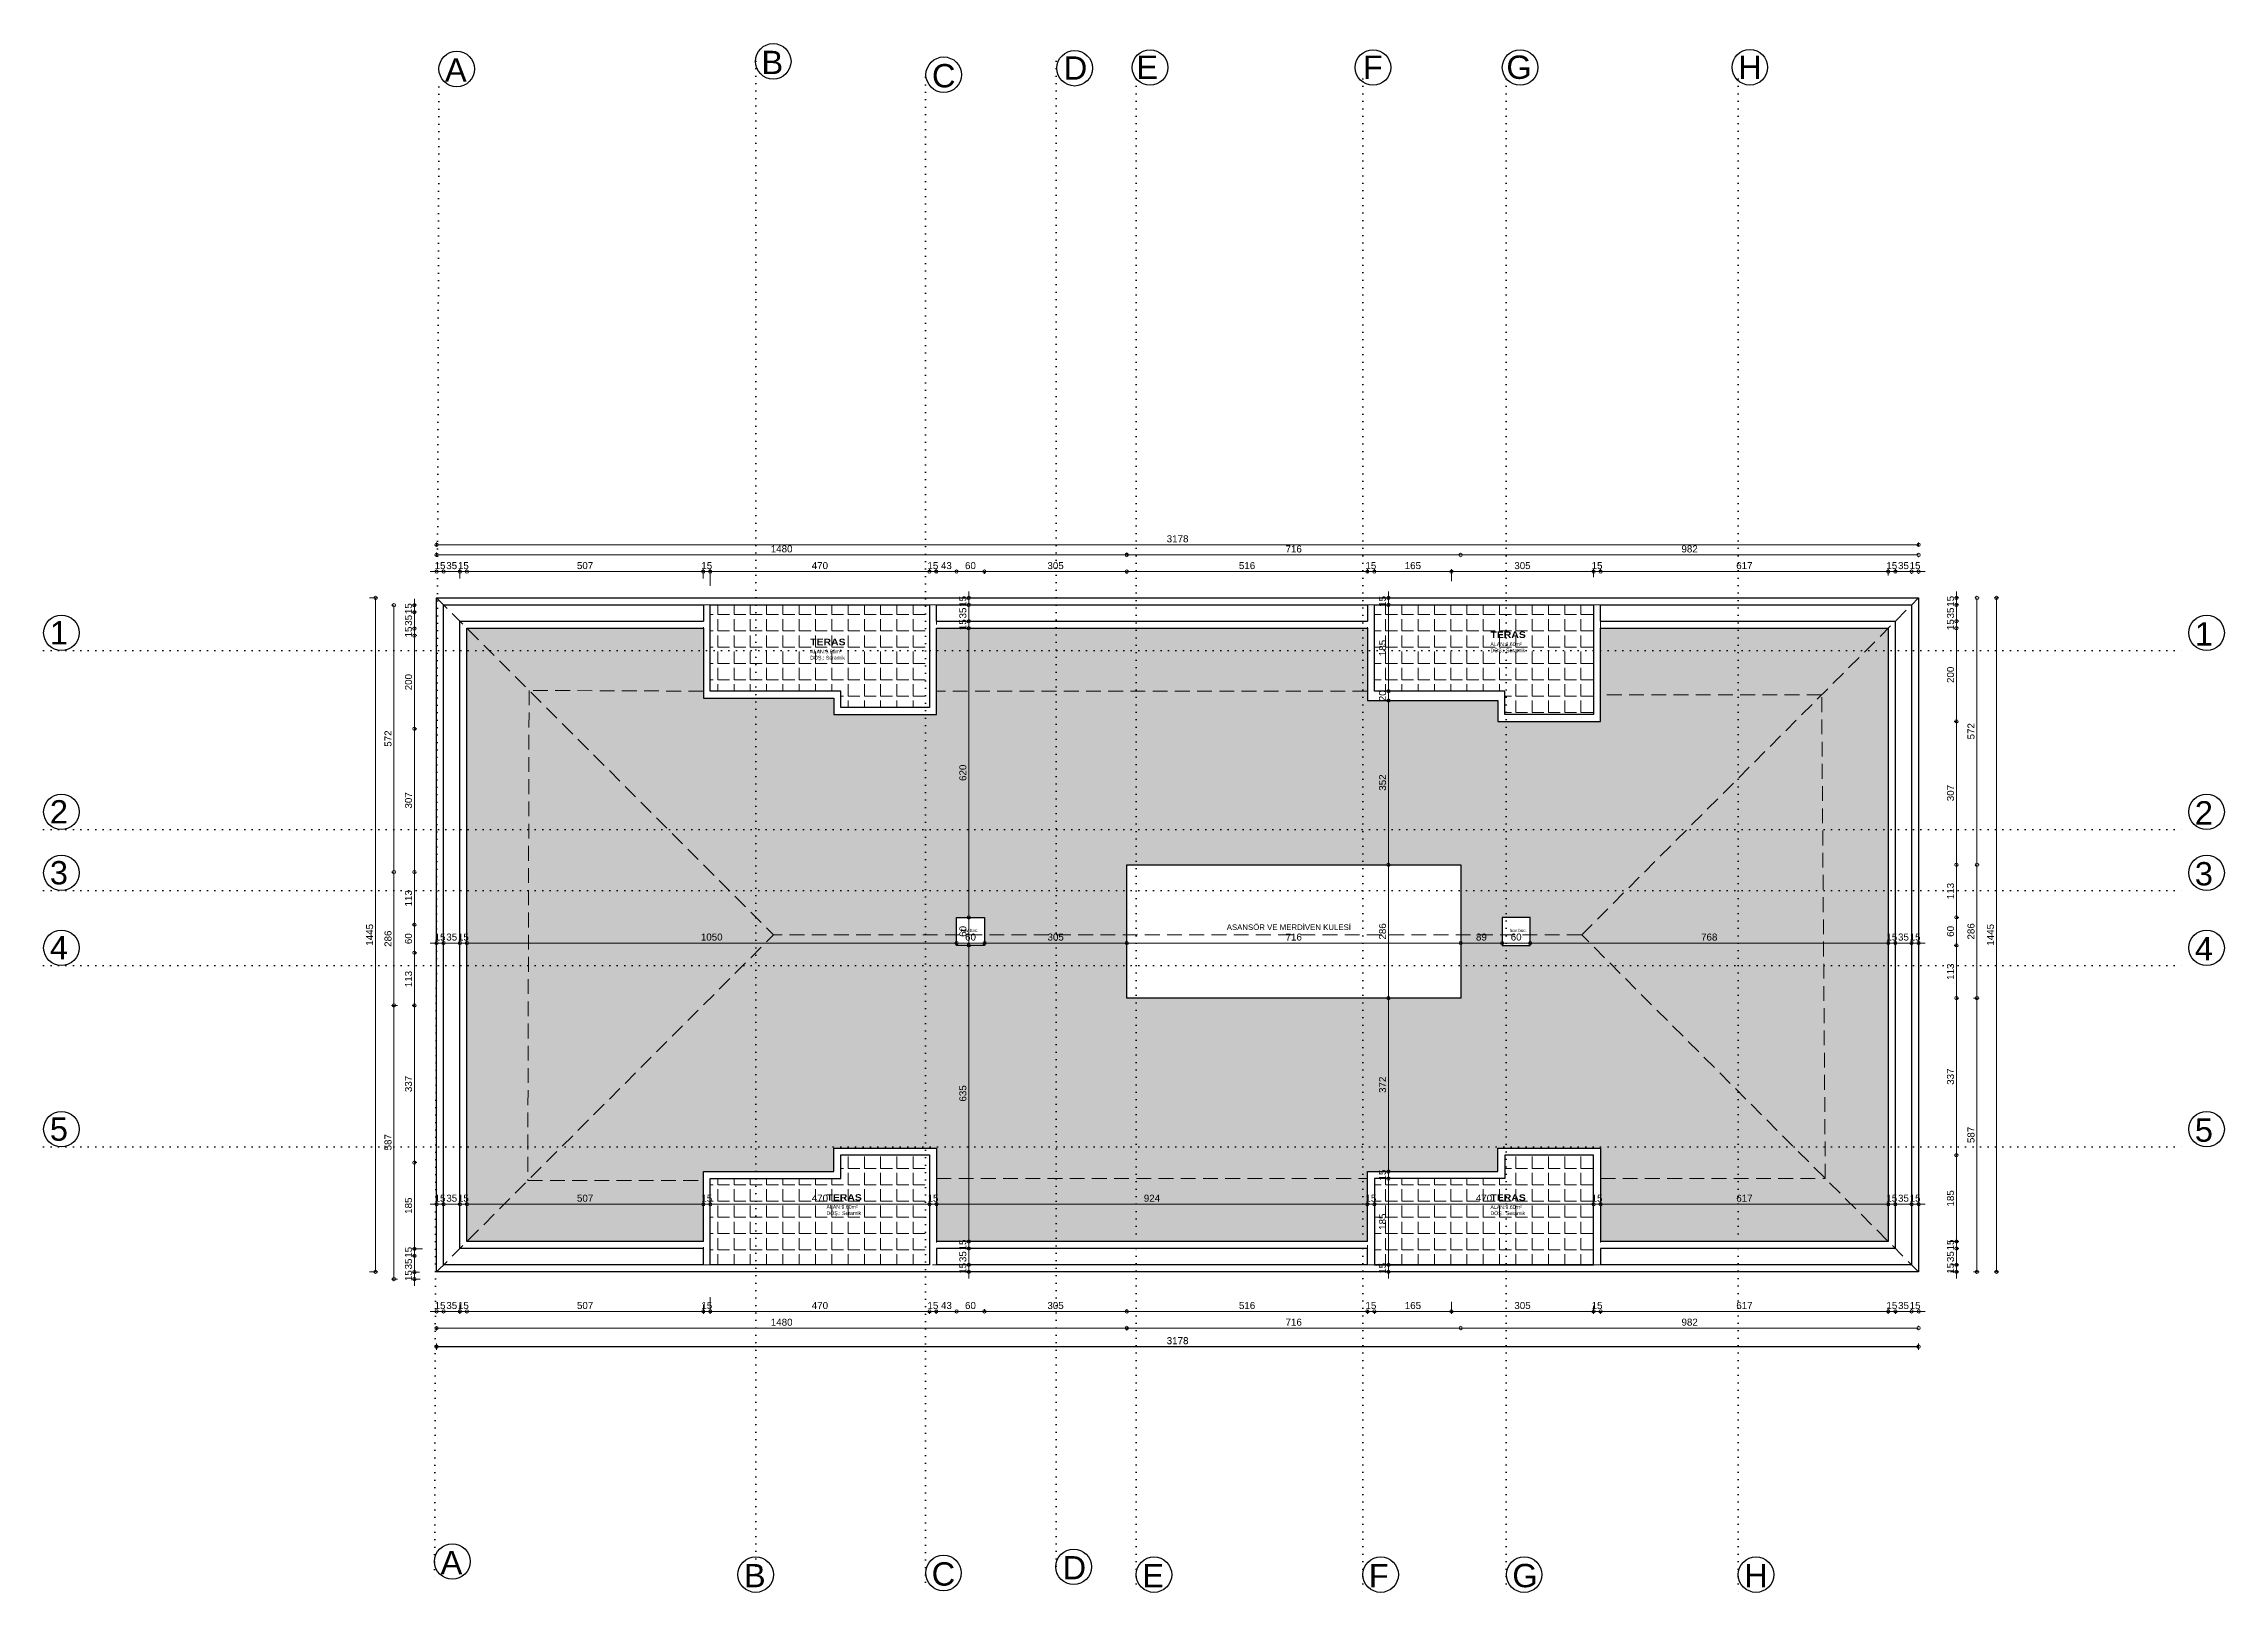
# Model space of a CAD drawing. Header units: millimetres. Extents: x 457 to 5134, y 142 to 3463.
import ezdxf
from ezdxf.enums import TextEntityAlignment as Align

# ---------------------------------------------------------------- set-up
doc = ezdxf.new("R2010")
doc.units = ezdxf.units.MM
doc.linetypes.add('DOT2', pattern=[3.175, 0, -3.175])
doc.linetypes.add('HIDDEN', pattern=[9.525, 6.35, -3.175])
doc.layers.add('SEM_AKS', color=161, linetype='Continuous')
for name, color, linetype, lineweight in [('SEM_hidden', 8, 'HIDDEN', 13), ('SEM_IC OLCU', 140, 'Continuous', 13), ('SEM_TARAMA', 253, 'Continuous', 5), ('SEM_TEFRIS', 225, 'Continuous', 9), ('SEM_YAZI2', 53, 'Continuous', 9)]:
    doc.layers.add(name, color=color, linetype=linetype, lineweight=lineweight)
doc.styles.get("Standard").update_dxf_attribs({"font": 'arial.ttf'})
doc.dimstyles.new('1-50-2', dxfattribs={"dimtxt": 15, "dimasz": 7, "dimexe": 5, "dimexo": 5, "dimgap": 5, "dimtad": 1, "dimdec": 0, "dimtxsty": 'Standard', "dimblk": 'ORIGIN', "dimcen": 5, "dimdle": 7, "dimclrd": 256, "dimclre": 256, "dimclrt": 256, "dimadec": 0, "dimazin": 0, "dimtfac": 1, "dimtdec": 0, "dimtix": 1, "dimtmove": 0, "dimatfit": 3, "dimldrblk": 'ORIGIN', "dimfxl": 1, "dimlwd": -1, "dimlwe": -1, "dimarcsym": 0})

msp = doc.modelspace()

# ---------------------------------------------------------------- texts
at = {"layer": 'SEM_AKS', "linetype": 'DOT2', "ltscale": 5}
for s, p in [('A', (1318, 3381.7)), ('B', (1996.7, 3397.9)), ('C', (2362.3, 3369.4)), ('D', (2644.9, 3385.9)), ('E', (2800.2, 3387.6)), ('F', (3286.2, 3387.6)), ('G', (3594, 3387.6)), ('H', (4091.2, 3387.6)), ('1', (470.7, 2174.9)), ('1', (5070.3, 2172.7)), ('2', (470.7, 1791.1)), ('2', (5070.3, 1788.9)), ('3', (470.7, 1660.5)), ('3', (5070.3, 1658.3)), ('4', (470.7, 1499.7)), ('4', (5070.3, 1497.5)), ('5', (470.7, 1110.9)), ('5', (5070.3, 1108.7)), ('A', (1308.6, 181.5)), ('B', (1959, 153.5)), ('C', (2361.6, 157)), ('D', (2642.4, 170.4)), ('E', (2813, 153.5)), ('F', (3299, 153.5)), ('G', (3606.8, 153.5)), ('H', (4104, 153.5))]:
    msp.add_text(s, height=50, dxfattribs=at).set_placement(p)
at = {"layer": 'SEM_YAZI2', "ltscale": 5}
for s, height, p in [('hav.bac.', 7, (2443.3, 1562)), ('ASANSÖR VE MERDİVEN KULESİ', 12, (3127.5, 1568.7)), ('hav.bac.', 7, (3619.4, 1561.8))]:
    msp.add_text(s, height=height, dxfattribs=at).set_placement(p, align=Align.MIDDLE_CENTER)
at = {"layer": 'SEM_YAZI2', "char_height": 20, "attachment_point": 7}
for insert in [(3559.8, 2155.7), (2101.1, 2140.1), (2136, 949.1), (3559.8, 948.9)]:
    msp.add_mtext_dynamic_auto_height_columns('\\pt0;{\\fArial Black|b0|i0|c162|p34;\\H0.7x;TERAS\\P\\fArial|b0|i0|c162|p34;\\H0.57143x;ALAN:9.60m²\\P\\ptz;DÖŞ.: Seramik}', width=142.973, gutter_width=100, height=58.1, count=1, dxfattribs=dict(at, insert=insert))

# ---------------------------------------------------------------- blocks, each defined once
blk = doc.blocks.new('_Origin')
at = {"color": 0, "linetype": 'ByBlock', "lineweight": -2}
blk.add_line((0, 0), (-1, 0), dxfattribs=at)
blk.add_circle((0, 0), 0.5, dxfattribs=at)
blk = doc.blocks.new('*D214')
at = {"layer": 'Defpoints', "color": 0, "transparency": 16777216}
for p in [(2441.2, 2259.8), (2451.2, 2274.8), (2451.2, 2259.8)]:
    blk.add_point(p, dxfattribs=at)
at = {"layer": 'SEM_IC OLCU', "transparency": 16777216}
for p, q in [((2446.2, 2274.8), (2436.2, 2274.8)), ((2446.2, 2259.8), (2436.2, 2259.8)), ((2441.2, 2281.8), (2441.2, 2288.8)), ((2441.2, 2274.8), (2441.2, 2259.8)), ((2441.2, 2252.8), (2441.2, 2245.8))]:
    blk.add_line(p, q, dxfattribs=at)
at = {"layer": 'SEM_IC OLCU', "transparency": 16777216, "xscale": 7, "yscale": 7, "zscale": 7}
for p, rotation in [((2441.2, 2274.8), 270), ((2441.2, 2259.8), 90)]:
    blk.add_blockref('_Origin', p, dxfattribs=dict(at, rotation=rotation))
at = {"layer": 'SEM_IC OLCU', "transparency": 16777216, "insert": (2428.5, 2267.3), "char_height": 15, "attachment_point": 5, "rotation": 90}
blk.add_mtext('15', dxfattribs=at)
blk = doc.blocks.new('*D215')
at = {"layer": 'Defpoints', "color": 0, "transparency": 16777216}
for p in [(2431.2, 2224.8), (2441.2, 2209.8), (2441.2, 2209.8)]:
    blk.add_point(p, dxfattribs=at)
at = {"layer": 'SEM_IC OLCU', "transparency": 16777216}
for p, q in [((2436.2, 2224.8), (2446.2, 2224.8)), ((2441.2, 2231.8), (2441.2, 2238.8)), ((2441.2, 2224.8), (2441.2, 2209.8)), ((2441.2, 2202.8), (2441.2, 2195.8))]:
    blk.add_line(p, q, dxfattribs=at)
at = {"layer": 'SEM_IC OLCU', "transparency": 16777216, "xscale": 7, "yscale": 7, "zscale": 7}
for p, rotation in [((2441.2, 2224.8), 270), ((2441.2, 2209.8), 90)]:
    blk.add_blockref('_Origin', p, dxfattribs=dict(at, rotation=rotation))
at = {"layer": 'SEM_IC OLCU', "transparency": 16777216, "insert": (2428.5, 2217.3), "char_height": 15, "attachment_point": 5, "rotation": 90}
blk.add_mtext('15', dxfattribs=at)
blk = doc.blocks.new('*D216')
at = {"layer": 'Defpoints', "color": 0, "transparency": 16777216}
for p in [(2441.2, 2209.8), (2441.2, 1589.7), (2441.2, 1589.7)]:
    blk.add_point(p, dxfattribs=at)
at = {"layer": 'SEM_IC OLCU', "transparency": 16777216}
blk.add_line((2441.2, 2202.8), (2441.2, 1596.7), dxfattribs=at)
at = {"layer": 'SEM_IC OLCU', "transparency": 16777216, "xscale": 7, "yscale": 7, "zscale": 7}
for p, rotation in [((2441.2, 2209.8), 90), ((2441.2, 1589.7), 270)]:
    blk.add_blockref('_Origin', p, dxfattribs=dict(at, rotation=rotation))
at = {"layer": 'SEM_IC OLCU', "transparency": 16777216, "insert": (2428.5, 1899.8), "char_height": 15, "attachment_point": 5, "rotation": 90}
blk.add_mtext('620', dxfattribs=at)
blk = doc.blocks.new('*D217')
at = {"layer": 'Defpoints', "color": 0, "transparency": 16777216}
for p in [(2441.2, 1589.7), (2441.2, 1529.7), (2445, 1529.7)]:
    blk.add_point(p, dxfattribs=at)
at = {"layer": 'SEM_IC OLCU', "transparency": 16777216}
for p, q in [((2441.2, 1582.7), (2441.2, 1536.7)), ((2440, 1529.7), (2436.2, 1529.7))]:
    blk.add_line(p, q, dxfattribs=at)
at = {"layer": 'SEM_IC OLCU', "transparency": 16777216, "xscale": 7, "yscale": 7, "zscale": 7}
for p, rotation in [((2441.2, 1589.7), 90), ((2441.2, 1529.7), 270)]:
    blk.add_blockref('_Origin', p, dxfattribs=dict(at, rotation=rotation))
at = {"layer": 'SEM_IC OLCU', "transparency": 16777216, "insert": (2428.5, 1559.7), "char_height": 15, "attachment_point": 5, "rotation": 90}
blk.add_mtext('60', dxfattribs=at)
blk = doc.blocks.new('*D218')
at = {"layer": 'Defpoints', "color": 0, "transparency": 16777216}
for p in [(2445, 1529.7), (2441.2, 894.8), (2441.2, 894.8)]:
    blk.add_point(p, dxfattribs=at)
at = {"layer": 'SEM_IC OLCU', "transparency": 16777216}
for p, q in [((2440, 1529.7), (2436.2, 1529.7)), ((2441.2, 1522.7), (2441.2, 901.8))]:
    blk.add_line(p, q, dxfattribs=at)
at = {"layer": 'SEM_IC OLCU', "transparency": 16777216, "xscale": 7, "yscale": 7, "zscale": 7}
for p, rotation in [((2441.2, 1529.7), 90), ((2441.2, 894.8), 270)]:
    blk.add_blockref('_Origin', p, dxfattribs=dict(at, rotation=rotation))
at = {"layer": 'SEM_IC OLCU', "transparency": 16777216, "insert": (2428.5, 1212.3), "char_height": 15, "attachment_point": 5, "rotation": 90}
blk.add_mtext('635', dxfattribs=at)
blk = doc.blocks.new('*D219')
at = {"layer": 'Defpoints', "color": 0, "transparency": 16777216}
for p in [(2441.2, 894.8), (2441.2, 879.8), (2441.2, 879.8)]:
    blk.add_point(p, dxfattribs=at)
at = {"layer": 'SEM_IC OLCU', "transparency": 16777216}
for p, q in [((2441.2, 901.8), (2441.2, 908.8)), ((2441.2, 894.8), (2441.2, 879.8)), ((2441.2, 872.8), (2441.2, 865.8))]:
    blk.add_line(p, q, dxfattribs=at)
at = {"layer": 'SEM_IC OLCU', "transparency": 16777216, "xscale": 7, "yscale": 7, "zscale": 7}
for p, rotation in [((2441.2, 894.8), 270), ((2441.2, 879.8), 90)]:
    blk.add_blockref('_Origin', p, dxfattribs=dict(at, rotation=rotation))
at = {"layer": 'SEM_IC OLCU', "transparency": 16777216, "insert": (2428.5, 887.3), "char_height": 15, "attachment_point": 5, "rotation": 90}
blk.add_mtext('15', dxfattribs=at)
blk = doc.blocks.new('*D220')
at = {"layer": 'Defpoints', "color": 0, "transparency": 16777216}
for p in [(2441.2, 879.8), (2441.2, 844.8), (2441.2, 844.8)]:
    blk.add_point(p, dxfattribs=at)
at = {"layer": 'SEM_IC OLCU', "transparency": 16777216}
blk.add_line((2441.2, 872.8), (2441.2, 851.8), dxfattribs=at)
at = {"layer": 'SEM_IC OLCU', "transparency": 16777216, "xscale": 7, "yscale": 7, "zscale": 7}
for p, rotation in [((2441.2, 879.8), 90), ((2441.2, 844.8), 270)]:
    blk.add_blockref('_Origin', p, dxfattribs=dict(at, rotation=rotation))
at = {"layer": 'SEM_IC OLCU', "transparency": 16777216, "insert": (2428.5, 862.3), "char_height": 15, "attachment_point": 5, "rotation": 90}
blk.add_mtext('35', dxfattribs=at)
blk = doc.blocks.new('*D221')
at = {"layer": 'Defpoints', "color": 0, "transparency": 16777216}
for p in [(2441.2, 844.8), (2441.2, 829.8), (2441.2, 829.8)]:
    blk.add_point(p, dxfattribs=at)
at = {"layer": 'SEM_IC OLCU', "transparency": 16777216}
for p, q in [((2441.2, 851.8), (2441.2, 858.8)), ((2441.2, 844.8), (2441.2, 829.8)), ((2441.2, 822.8), (2441.2, 815.8))]:
    blk.add_line(p, q, dxfattribs=at)
at = {"layer": 'SEM_IC OLCU', "transparency": 16777216, "xscale": 7, "yscale": 7, "zscale": 7}
for p, rotation in [((2441.2, 844.8), 270), ((2441.2, 829.8), 90)]:
    blk.add_blockref('_Origin', p, dxfattribs=dict(at, rotation=rotation))
at = {"layer": 'SEM_IC OLCU', "transparency": 16777216, "insert": (2428.5, 837.3), "char_height": 15, "attachment_point": 5, "rotation": 90}
blk.add_mtext('15', dxfattribs=at)
blk = doc.blocks.new('*D222')
at = {"layer": 'Defpoints', "color": 0, "transparency": 16777216}
for p in [(2451.2, 2259.8), (2441.2, 2224.8), (2451.2, 2224.8)]:
    blk.add_point(p, dxfattribs=at)
at = {"layer": 'SEM_IC OLCU', "transparency": 16777216}
for p, q in [((2446.2, 2259.8), (2436.2, 2259.8)), ((2441.2, 2252.8), (2441.2, 2231.8)), ((2446.2, 2224.8), (2436.2, 2224.8))]:
    blk.add_line(p, q, dxfattribs=at)
at = {"layer": 'SEM_IC OLCU', "transparency": 16777216, "xscale": 7, "yscale": 7, "zscale": 7}
for p, rotation in [((2441.2, 2259.8), 90), ((2441.2, 2224.8), 270)]:
    blk.add_blockref('_Origin', p, dxfattribs=dict(at, rotation=rotation))
at = {"layer": 'SEM_IC OLCU', "transparency": 16777216, "insert": (2428.5, 2242.3), "char_height": 15, "attachment_point": 5, "rotation": 90}
blk.add_mtext('35', dxfattribs=at)
blk = doc.blocks.new('*D223')
at = {"layer": 'Defpoints', "color": 0, "transparency": 16777216}
for p in [(3341.2, 2259.8), (3351.2, 2274.8), (3351.2, 2259.8)]:
    blk.add_point(p, dxfattribs=at)
at = {"layer": 'SEM_IC OLCU', "transparency": 16777216}
for p, q in [((3346.2, 2274.8), (3336.2, 2274.8)), ((3346.2, 2259.8), (3336.2, 2259.8)), ((3341.2, 2281.8), (3341.2, 2288.8)), ((3341.2, 2274.8), (3341.2, 2259.8)), ((3341.2, 2252.8), (3341.2, 2245.8))]:
    blk.add_line(p, q, dxfattribs=at)
at = {"layer": 'SEM_IC OLCU', "transparency": 16777216, "xscale": 7, "yscale": 7, "zscale": 7}
for p, rotation in [((3341.2, 2274.8), 270), ((3341.2, 2259.8), 90)]:
    blk.add_blockref('_Origin', p, dxfattribs=dict(at, rotation=rotation))
at = {"layer": 'SEM_IC OLCU', "transparency": 16777216, "insert": (3328.5, 2267.3), "char_height": 15, "attachment_point": 5, "rotation": 90}
blk.add_mtext('15', dxfattribs=at)
blk = doc.blocks.new('*D224')
at = {"layer": 'Defpoints', "color": 0, "transparency": 16777216}
for p in [(3351.2, 2259.8), (3341.2, 2074.8), (3341.2, 2074.8)]:
    blk.add_point(p, dxfattribs=at)
at = {"layer": 'SEM_IC OLCU', "transparency": 16777216}
for p, q in [((3346.2, 2259.8), (3336.2, 2259.8)), ((3341.2, 2252.8), (3341.2, 2081.8))]:
    blk.add_line(p, q, dxfattribs=at)
at = {"layer": 'SEM_IC OLCU', "transparency": 16777216, "xscale": 7, "yscale": 7, "zscale": 7}
for p, rotation in [((3341.2, 2259.8), 90), ((3341.2, 2074.8), 270)]:
    blk.add_blockref('_Origin', p, dxfattribs=dict(at, rotation=rotation))
at = {"layer": 'SEM_IC OLCU', "transparency": 16777216, "insert": (3328.5, 2167.3), "char_height": 15, "attachment_point": 5, "rotation": 90}
blk.add_mtext('185', dxfattribs=at)
blk = doc.blocks.new('*D225')
at = {"layer": 'Defpoints', "color": 0, "transparency": 16777216}
for p in [(3341.2, 2074.8), (3341.2, 2054.8), (3341.2, 2054.8)]:
    blk.add_point(p, dxfattribs=at)
at = {"layer": 'SEM_IC OLCU', "transparency": 16777216}
for p, q in [((3341.2, 2081.8), (3341.2, 2088.8)), ((3341.2, 2074.8), (3341.2, 2054.8)), ((3341.2, 2047.8), (3341.2, 2040.8))]:
    blk.add_line(p, q, dxfattribs=at)
at = {"layer": 'SEM_IC OLCU', "transparency": 16777216, "xscale": 7, "yscale": 7, "zscale": 7}
for p, rotation in [((3341.2, 2074.8), 270), ((3341.2, 2054.8), 90)]:
    blk.add_blockref('_Origin', p, dxfattribs=dict(at, rotation=rotation))
at = {"layer": 'SEM_IC OLCU', "transparency": 16777216, "insert": (3328.5, 2064.8), "char_height": 15, "attachment_point": 5, "rotation": 90}
blk.add_mtext('20', dxfattribs=at)
blk = doc.blocks.new('*D226')
at = {"layer": 'Defpoints', "color": 0, "transparency": 16777216}
for p in [(3341.2, 2054.8), (3341.2, 1702.7), (3341.2, 1702.7)]:
    blk.add_point(p, dxfattribs=at)
at = {"layer": 'SEM_IC OLCU', "transparency": 16777216}
blk.add_line((3341.2, 2047.8), (3341.2, 1709.7), dxfattribs=at)
at = {"layer": 'SEM_IC OLCU', "transparency": 16777216, "xscale": 7, "yscale": 7, "zscale": 7}
for p, rotation in [((3341.2, 2054.8), 90), ((3341.2, 1702.7), 270)]:
    blk.add_blockref('_Origin', p, dxfattribs=dict(at, rotation=rotation))
at = {"layer": 'SEM_IC OLCU', "transparency": 16777216, "insert": (3328.5, 1878.8), "char_height": 15, "attachment_point": 5, "rotation": 90}
blk.add_mtext('352', dxfattribs=at)
blk = doc.blocks.new('*D227')
at = {"layer": 'Defpoints', "color": 0, "transparency": 16777216}
for p in [(3341.2, 1702.7), (3341.2, 1416.7), (3341.2, 1416.7)]:
    blk.add_point(p, dxfattribs=at)
at = {"layer": 'SEM_IC OLCU', "transparency": 16777216}
blk.add_line((3341.2, 1695.7), (3341.2, 1423.7), dxfattribs=at)
at = {"layer": 'SEM_IC OLCU', "transparency": 16777216, "xscale": 7, "yscale": 7, "zscale": 7}
for p, rotation in [((3341.2, 1702.7), 90), ((3341.2, 1416.7), 270)]:
    blk.add_blockref('_Origin', p, dxfattribs=dict(at, rotation=rotation))
at = {"layer": 'SEM_IC OLCU', "transparency": 16777216, "insert": (3328.5, 1559.7), "char_height": 15, "attachment_point": 5, "rotation": 90}
blk.add_mtext('286', dxfattribs=at)
blk = doc.blocks.new('*D228')
at = {"layer": 'Defpoints', "color": 0, "transparency": 16777216}
for p in [(3341.2, 1416.7), (3341.2, 1044.8), (3341.2, 1044.8)]:
    blk.add_point(p, dxfattribs=at)
at = {"layer": 'SEM_IC OLCU', "transparency": 16777216}
blk.add_line((3341.2, 1409.7), (3341.2, 1051.8), dxfattribs=at)
at = {"layer": 'SEM_IC OLCU', "transparency": 16777216, "xscale": 7, "yscale": 7, "zscale": 7}
for p, rotation in [((3341.2, 1416.7), 90), ((3341.2, 1044.8), 270)]:
    blk.add_blockref('_Origin', p, dxfattribs=dict(at, rotation=rotation))
at = {"layer": 'SEM_IC OLCU', "transparency": 16777216, "insert": (3328.5, 1230.8), "char_height": 15, "attachment_point": 5, "rotation": 90}
blk.add_mtext('372', dxfattribs=at)
blk = doc.blocks.new('*D229')
at = {"layer": 'Defpoints', "color": 0, "transparency": 16777216}
for p in [(3341.2, 1044.8), (3341.2, 1029.8), (3341.2, 1029.8)]:
    blk.add_point(p, dxfattribs=at)
at = {"layer": 'SEM_IC OLCU', "transparency": 16777216}
for p, q in [((3341.2, 1051.8), (3341.2, 1058.8)), ((3341.2, 1044.8), (3341.2, 1029.8)), ((3341.2, 1022.8), (3341.2, 1015.8))]:
    blk.add_line(p, q, dxfattribs=at)
at = {"layer": 'SEM_IC OLCU', "transparency": 16777216, "xscale": 7, "yscale": 7, "zscale": 7}
for p, rotation in [((3341.2, 1044.8), 270), ((3341.2, 1029.8), 90)]:
    blk.add_blockref('_Origin', p, dxfattribs=dict(at, rotation=rotation))
at = {"layer": 'SEM_IC OLCU', "transparency": 16777216, "insert": (3328.5, 1037.3), "char_height": 15, "attachment_point": 5, "rotation": 90}
blk.add_mtext('15', dxfattribs=at)
blk = doc.blocks.new('*D230')
at = {"layer": 'Defpoints', "color": 0, "transparency": 16777216}
for p in [(3341.2, 1029.8), (3341.2, 844.8), (3351.2, 844.8)]:
    blk.add_point(p, dxfattribs=at)
at = {"layer": 'SEM_IC OLCU', "transparency": 16777216}
for p, q in [((3341.2, 1022.8), (3341.2, 851.8)), ((3346.2, 844.8), (3336.2, 844.8))]:
    blk.add_line(p, q, dxfattribs=at)
at = {"layer": 'SEM_IC OLCU', "transparency": 16777216, "xscale": 7, "yscale": 7, "zscale": 7}
for p, rotation in [((3341.2, 1029.8), 90), ((3341.2, 844.8), 270)]:
    blk.add_blockref('_Origin', p, dxfattribs=dict(at, rotation=rotation))
at = {"layer": 'SEM_IC OLCU', "transparency": 16777216, "insert": (3328.5, 937.3), "char_height": 15, "attachment_point": 5, "rotation": 90}
blk.add_mtext('185', dxfattribs=at)
blk = doc.blocks.new('*D231')
at = {"layer": 'Defpoints', "color": 0, "transparency": 16777216}
for p in [(3351.2, 844.8), (3341.2, 829.8), (3341.2, 829.8)]:
    blk.add_point(p, dxfattribs=at)
at = {"layer": 'SEM_IC OLCU', "transparency": 16777216}
for p, q in [((3346.2, 844.8), (3336.2, 844.8)), ((3341.2, 851.8), (3341.2, 858.8)), ((3341.2, 844.8), (3341.2, 829.8)), ((3341.2, 822.8), (3341.2, 815.8))]:
    blk.add_line(p, q, dxfattribs=at)
at = {"layer": 'SEM_IC OLCU', "transparency": 16777216, "xscale": 7, "yscale": 7, "zscale": 7}
for p, rotation in [((3341.2, 844.8), 270), ((3341.2, 829.8), 90)]:
    blk.add_blockref('_Origin', p, dxfattribs=dict(at, rotation=rotation))
at = {"layer": 'SEM_IC OLCU', "transparency": 16777216, "insert": (3328.5, 837.3), "char_height": 15, "attachment_point": 5, "rotation": 90}
blk.add_mtext('15', dxfattribs=at)
blk = doc.blocks.new('*D232')
at = {"layer": 'Defpoints', "color": 0, "transparency": 16777216}
for p in [(1300, 1524.8), (1315, 1534.8), (1315, 1524.8)]:
    blk.add_point(p, dxfattribs=at)
at = {"layer": 'SEM_IC OLCU', "transparency": 16777216}
for p, q in [((1293, 1534.8), (1286, 1534.8)), ((1300, 1529.8), (1300, 1539.8)), ((1300, 1534.8), (1315, 1534.8)), ((1315, 1529.8), (1315, 1539.8)), ((1322, 1534.8), (1329, 1534.8))]:
    blk.add_line(p, q, dxfattribs=at)
at = {"layer": 'SEM_IC OLCU', "transparency": 16777216, "xscale": 7, "yscale": 7, "zscale": 7}
blk.add_blockref('_Origin', (1300, 1534.8), dxfattribs=at)
at = {"layer": 'SEM_IC OLCU', "transparency": 16777216, "xscale": 7, "yscale": 7, "zscale": 7, "rotation": 180}
blk.add_blockref('_Origin', (1315, 1534.8), dxfattribs=at)
at = {"layer": 'SEM_IC OLCU', "transparency": 16777216, "insert": (1307.5, 1547.5), "char_height": 15, "attachment_point": 5}
blk.add_mtext('15', dxfattribs=at)
blk = doc.blocks.new('*D233')
at = {"layer": 'Defpoints', "color": 0, "transparency": 16777216}
for p in [(1315, 1524.8), (1350, 1534.8), (1350, 1534.8)]:
    blk.add_point(p, dxfattribs=at)
at = {"layer": 'SEM_IC OLCU', "transparency": 16777216}
for p, q in [((1315, 1529.8), (1315, 1539.8)), ((1322, 1534.8), (1343, 1534.8))]:
    blk.add_line(p, q, dxfattribs=at)
at = {"layer": 'SEM_IC OLCU', "transparency": 16777216, "xscale": 7, "yscale": 7, "zscale": 7, "rotation": 180}
blk.add_blockref('_Origin', (1315, 1534.8), dxfattribs=at)
at = {"layer": 'SEM_IC OLCU', "transparency": 16777216, "xscale": 7, "yscale": 7, "zscale": 7}
blk.add_blockref('_Origin', (1350, 1534.8), dxfattribs=at)
at = {"layer": 'SEM_IC OLCU', "transparency": 16777216, "insert": (1332.5, 1547.5), "char_height": 15, "attachment_point": 5}
blk.add_mtext('35', dxfattribs=at)
blk = doc.blocks.new('*D234')
at = {"layer": 'Defpoints', "color": 0, "transparency": 16777216}
for p in [(1350, 1534.8), (1365, 1534.8), (1365, 1534.8)]:
    blk.add_point(p, dxfattribs=at)
at = {"layer": 'SEM_IC OLCU', "transparency": 16777216}
for p, q in [((1343, 1534.8), (1336, 1534.8)), ((1350, 1534.8), (1365, 1534.8)), ((1372, 1534.8), (1379, 1534.8))]:
    blk.add_line(p, q, dxfattribs=at)
at = {"layer": 'SEM_IC OLCU', "transparency": 16777216, "xscale": 7, "yscale": 7, "zscale": 7}
blk.add_blockref('_Origin', (1350, 1534.8), dxfattribs=at)
at = {"layer": 'SEM_IC OLCU', "transparency": 16777216, "xscale": 7, "yscale": 7, "zscale": 7, "rotation": 180}
blk.add_blockref('_Origin', (1365, 1534.8), dxfattribs=at)
at = {"layer": 'SEM_IC OLCU', "transparency": 16777216, "insert": (1357.5, 1547.5), "char_height": 15, "attachment_point": 5}
blk.add_mtext('15', dxfattribs=at)
blk = doc.blocks.new('*D235')
at = {"layer": 'Defpoints', "color": 0, "transparency": 16777216}
for p in [(2415, 1552.3), (1365, 1534.8), (2415, 1534.8)]:
    blk.add_point(p, dxfattribs=at)
at = {"layer": 'SEM_IC OLCU', "transparency": 16777216}
for p, q in [((2415, 1547.3), (2415, 1529.8)), ((1372, 1534.8), (2408, 1534.8))]:
    blk.add_line(p, q, dxfattribs=at)
at = {"layer": 'SEM_IC OLCU', "transparency": 16777216, "xscale": 7, "yscale": 7, "zscale": 7, "rotation": 180}
blk.add_blockref('_Origin', (1365, 1534.8), dxfattribs=at)
at = {"layer": 'SEM_IC OLCU', "transparency": 16777216, "xscale": 7, "yscale": 7, "zscale": 7}
blk.add_blockref('_Origin', (2415, 1534.8), dxfattribs=at)
at = {"layer": 'SEM_IC OLCU', "transparency": 16777216, "insert": (1890, 1547.5), "char_height": 15, "attachment_point": 5}
blk.add_mtext('1050', dxfattribs=at)
blk = doc.blocks.new('*D236')
at = {"layer": 'Defpoints', "color": 0, "transparency": 16777216}
for p in [(2415, 1552.3), (2475, 1552.3), (2475, 1534.8)]:
    blk.add_point(p, dxfattribs=at)
at = {"layer": 'SEM_IC OLCU', "transparency": 16777216}
for p, q in [((2415, 1547.3), (2415, 1529.8)), ((2475, 1547.3), (2475, 1529.8)), ((2422, 1534.8), (2468, 1534.8))]:
    blk.add_line(p, q, dxfattribs=at)
at = {"layer": 'SEM_IC OLCU', "transparency": 16777216, "xscale": 7, "yscale": 7, "zscale": 7, "rotation": 180}
blk.add_blockref('_Origin', (2415, 1534.8), dxfattribs=at)
at = {"layer": 'SEM_IC OLCU', "transparency": 16777216, "xscale": 7, "yscale": 7, "zscale": 7}
blk.add_blockref('_Origin', (2475, 1534.8), dxfattribs=at)
at = {"layer": 'SEM_IC OLCU', "transparency": 16777216, "insert": (2445, 1547.5), "char_height": 15, "attachment_point": 5}
blk.add_mtext('60', dxfattribs=at)
blk = doc.blocks.new('*D237')
at = {"layer": 'Defpoints', "color": 0, "transparency": 16777216}
for p in [(2475, 1552.3), (2780, 1534.8), (2780, 1529.8)]:
    blk.add_point(p, dxfattribs=at)
at = {"layer": 'SEM_IC OLCU', "transparency": 16777216}
for p, q in [((2475, 1547.3), (2475, 1529.8)), ((2482, 1534.8), (2773, 1534.8)), ((2780, 1534.8), (2780, 1539.8))]:
    blk.add_line(p, q, dxfattribs=at)
at = {"layer": 'SEM_IC OLCU', "transparency": 16777216, "xscale": 7, "yscale": 7, "zscale": 7, "rotation": 180}
blk.add_blockref('_Origin', (2475, 1534.8), dxfattribs=at)
at = {"layer": 'SEM_IC OLCU', "transparency": 16777216, "xscale": 7, "yscale": 7, "zscale": 7}
blk.add_blockref('_Origin', (2780, 1534.8), dxfattribs=at)
at = {"layer": 'SEM_IC OLCU', "transparency": 16777216, "insert": (2627.5, 1547.5), "char_height": 15, "attachment_point": 5}
blk.add_mtext('305', dxfattribs=at)
blk = doc.blocks.new('*D238')
at = {"layer": 'Defpoints', "color": 0, "transparency": 16777216}
for p in [(2780, 1529.8), (3496, 1534.8), (3496, 1534.8)]:
    blk.add_point(p, dxfattribs=at)
at = {"layer": 'SEM_IC OLCU', "transparency": 16777216}
for p, q in [((2780, 1534.8), (2780, 1539.8)), ((2787, 1534.8), (3489, 1534.8))]:
    blk.add_line(p, q, dxfattribs=at)
at = {"layer": 'SEM_IC OLCU', "transparency": 16777216, "xscale": 7, "yscale": 7, "zscale": 7, "rotation": 180}
blk.add_blockref('_Origin', (2780, 1534.8), dxfattribs=at)
at = {"layer": 'SEM_IC OLCU', "transparency": 16777216, "xscale": 7, "yscale": 7, "zscale": 7}
blk.add_blockref('_Origin', (3496, 1534.8), dxfattribs=at)
at = {"layer": 'SEM_IC OLCU', "transparency": 16777216, "insert": (3138, 1547.5), "char_height": 15, "attachment_point": 5}
blk.add_mtext('716', dxfattribs=at)
blk = doc.blocks.new('*D239')
at = {"layer": 'Defpoints', "color": 0, "transparency": 16777216}
for p in [(3496, 1534.8), (3585, 1534.8), (3585, 1534.8)]:
    blk.add_point(p, dxfattribs=at)
at = {"layer": 'SEM_IC OLCU', "transparency": 16777216}
blk.add_line((3503, 1534.8), (3578, 1534.8), dxfattribs=at)
at = {"layer": 'SEM_IC OLCU', "transparency": 16777216, "xscale": 7, "yscale": 7, "zscale": 7, "rotation": 180}
blk.add_blockref('_Origin', (3496, 1534.8), dxfattribs=at)
at = {"layer": 'SEM_IC OLCU', "transparency": 16777216, "xscale": 7, "yscale": 7, "zscale": 7}
blk.add_blockref('_Origin', (3585, 1534.8), dxfattribs=at)
at = {"layer": 'SEM_IC OLCU', "transparency": 16777216, "insert": (3540.5, 1547.5), "char_height": 15, "attachment_point": 5}
blk.add_mtext('89', dxfattribs=at)
blk = doc.blocks.new('*D240')
at = {"layer": 'Defpoints', "color": 0, "transparency": 16777216}
for p in [(3645, 1552.3), (3585, 1534.8), (3645, 1534.8)]:
    blk.add_point(p, dxfattribs=at)
at = {"layer": 'SEM_IC OLCU', "transparency": 16777216}
for p, q in [((3645, 1547.3), (3645, 1529.8)), ((3592, 1534.8), (3638, 1534.8))]:
    blk.add_line(p, q, dxfattribs=at)
at = {"layer": 'SEM_IC OLCU', "transparency": 16777216, "xscale": 7, "yscale": 7, "zscale": 7, "rotation": 180}
blk.add_blockref('_Origin', (3585, 1534.8), dxfattribs=at)
at = {"layer": 'SEM_IC OLCU', "transparency": 16777216, "xscale": 7, "yscale": 7, "zscale": 7}
blk.add_blockref('_Origin', (3645, 1534.8), dxfattribs=at)
at = {"layer": 'SEM_IC OLCU', "transparency": 16777216, "insert": (3615, 1547.5), "char_height": 15, "attachment_point": 5}
blk.add_mtext('60', dxfattribs=at)
blk = doc.blocks.new('*D241')
at = {"layer": 'Defpoints', "color": 0, "transparency": 16777216}
for p in [(3645, 1552.3), (4413, 1534.8), (4413, 1534.8)]:
    blk.add_point(p, dxfattribs=at)
at = {"layer": 'SEM_IC OLCU', "transparency": 16777216}
for p, q in [((3645, 1547.3), (3645, 1529.8)), ((3652, 1534.8), (4406, 1534.8))]:
    blk.add_line(p, q, dxfattribs=at)
at = {"layer": 'SEM_IC OLCU', "transparency": 16777216, "xscale": 7, "yscale": 7, "zscale": 7, "rotation": 180}
blk.add_blockref('_Origin', (3645, 1534.8), dxfattribs=at)
at = {"layer": 'SEM_IC OLCU', "transparency": 16777216, "xscale": 7, "yscale": 7, "zscale": 7}
blk.add_blockref('_Origin', (4413, 1534.8), dxfattribs=at)
at = {"layer": 'SEM_IC OLCU', "transparency": 16777216, "insert": (4029, 1547.5), "char_height": 15, "attachment_point": 5}
blk.add_mtext('768', dxfattribs=at)
blk = doc.blocks.new('*D242')
at = {"layer": 'Defpoints', "color": 0, "transparency": 16777216}
for p in [(4413, 1534.8), (4428, 1534.8), (4428, 1534.8)]:
    blk.add_point(p, dxfattribs=at)
at = {"layer": 'SEM_IC OLCU', "transparency": 16777216}
for p, q in [((4406, 1534.8), (4399, 1534.8)), ((4413, 1534.8), (4428, 1534.8)), ((4435, 1534.8), (4442, 1534.8))]:
    blk.add_line(p, q, dxfattribs=at)
at = {"layer": 'SEM_IC OLCU', "transparency": 16777216, "xscale": 7, "yscale": 7, "zscale": 7}
blk.add_blockref('_Origin', (4413, 1534.8), dxfattribs=at)
at = {"layer": 'SEM_IC OLCU', "transparency": 16777216, "xscale": 7, "yscale": 7, "zscale": 7, "rotation": 180}
blk.add_blockref('_Origin', (4428, 1534.8), dxfattribs=at)
at = {"layer": 'SEM_IC OLCU', "transparency": 16777216, "insert": (4420.5, 1547.5), "char_height": 15, "attachment_point": 5}
blk.add_mtext('15', dxfattribs=at)
blk = doc.blocks.new('*D243')
at = {"layer": 'Defpoints', "color": 0, "transparency": 16777216}
for p in [(4428, 1534.8), (4463, 1534.8), (4463, 1534.8)]:
    blk.add_point(p, dxfattribs=at)
at = {"layer": 'SEM_IC OLCU', "transparency": 16777216}
blk.add_line((4435, 1534.8), (4456, 1534.8), dxfattribs=at)
at = {"layer": 'SEM_IC OLCU', "transparency": 16777216, "xscale": 7, "yscale": 7, "zscale": 7, "rotation": 180}
blk.add_blockref('_Origin', (4428, 1534.8), dxfattribs=at)
at = {"layer": 'SEM_IC OLCU', "transparency": 16777216, "xscale": 7, "yscale": 7, "zscale": 7}
blk.add_blockref('_Origin', (4463, 1534.8), dxfattribs=at)
at = {"layer": 'SEM_IC OLCU', "transparency": 16777216, "insert": (4445.5, 1547.5), "char_height": 15, "attachment_point": 5}
blk.add_mtext('35', dxfattribs=at)
blk = doc.blocks.new('*D244')
at = {"layer": 'Defpoints', "color": 0, "transparency": 16777216}
for p in [(4463, 1534.8), (4478, 1534.8), (4478, 1534.8)]:
    blk.add_point(p, dxfattribs=at)
at = {"layer": 'SEM_IC OLCU', "transparency": 16777216}
for p, q in [((4456, 1534.8), (4449, 1534.8)), ((4463, 1534.8), (4478, 1534.8)), ((4485, 1534.8), (4492, 1534.8))]:
    blk.add_line(p, q, dxfattribs=at)
at = {"layer": 'SEM_IC OLCU', "transparency": 16777216, "xscale": 7, "yscale": 7, "zscale": 7}
blk.add_blockref('_Origin', (4463, 1534.8), dxfattribs=at)
at = {"layer": 'SEM_IC OLCU', "transparency": 16777216, "xscale": 7, "yscale": 7, "zscale": 7, "rotation": 180}
blk.add_blockref('_Origin', (4478, 1534.8), dxfattribs=at)
at = {"layer": 'SEM_IC OLCU', "transparency": 16777216, "insert": (4470.5, 1547.5), "char_height": 15, "attachment_point": 5}
blk.add_mtext('15', dxfattribs=at)
blk = doc.blocks.new('*D245')
at = {"layer": 'Defpoints', "color": 0, "transparency": 16777216}
for p in [(1300, 954.8), (1315, 974.8), (1315, 954.8)]:
    blk.add_point(p, dxfattribs=at)
at = {"layer": 'SEM_IC OLCU', "transparency": 16777216}
for p, q in [((1293, 974.8), (1286, 974.8)), ((1300, 959.8), (1300, 979.8)), ((1300, 974.8), (1315, 974.8)), ((1315, 959.8), (1315, 979.8)), ((1322, 974.8), (1329, 974.8))]:
    blk.add_line(p, q, dxfattribs=at)
at = {"layer": 'SEM_IC OLCU', "transparency": 16777216, "xscale": 7, "yscale": 7, "zscale": 7}
blk.add_blockref('_Origin', (1300, 974.8), dxfattribs=at)
at = {"layer": 'SEM_IC OLCU', "transparency": 16777216, "xscale": 7, "yscale": 7, "zscale": 7, "rotation": 180}
blk.add_blockref('_Origin', (1315, 974.8), dxfattribs=at)
at = {"layer": 'SEM_IC OLCU', "transparency": 16777216, "insert": (1307.5, 987.5), "char_height": 15, "attachment_point": 5}
blk.add_mtext('15', dxfattribs=at)
blk = doc.blocks.new('*D246')
at = {"layer": 'Defpoints', "color": 0, "transparency": 16777216}
for p in [(1315, 954.8), (1350, 974.8), (1350, 974.8)]:
    blk.add_point(p, dxfattribs=at)
at = {"layer": 'SEM_IC OLCU', "transparency": 16777216}
for p, q in [((1315, 959.8), (1315, 979.8)), ((1322, 974.8), (1343, 974.8))]:
    blk.add_line(p, q, dxfattribs=at)
at = {"layer": 'SEM_IC OLCU', "transparency": 16777216, "xscale": 7, "yscale": 7, "zscale": 7, "rotation": 180}
blk.add_blockref('_Origin', (1315, 974.8), dxfattribs=at)
at = {"layer": 'SEM_IC OLCU', "transparency": 16777216, "xscale": 7, "yscale": 7, "zscale": 7}
blk.add_blockref('_Origin', (1350, 974.8), dxfattribs=at)
at = {"layer": 'SEM_IC OLCU', "transparency": 16777216, "insert": (1332.5, 987.5), "char_height": 15, "attachment_point": 5}
blk.add_mtext('35', dxfattribs=at)
blk = doc.blocks.new('*D247')
at = {"layer": 'Defpoints', "color": 0, "transparency": 16777216}
for p in [(1350, 974.8), (1365, 974.8), (1365, 974.8)]:
    blk.add_point(p, dxfattribs=at)
at = {"layer": 'SEM_IC OLCU', "transparency": 16777216}
for p, q in [((1343, 974.8), (1336, 974.8)), ((1350, 974.8), (1365, 974.8)), ((1372, 974.8), (1379, 974.8))]:
    blk.add_line(p, q, dxfattribs=at)
at = {"layer": 'SEM_IC OLCU', "transparency": 16777216, "xscale": 7, "yscale": 7, "zscale": 7}
blk.add_blockref('_Origin', (1350, 974.8), dxfattribs=at)
at = {"layer": 'SEM_IC OLCU', "transparency": 16777216, "xscale": 7, "yscale": 7, "zscale": 7, "rotation": 180}
blk.add_blockref('_Origin', (1365, 974.8), dxfattribs=at)
at = {"layer": 'SEM_IC OLCU', "transparency": 16777216, "insert": (1357.5, 987.5), "char_height": 15, "attachment_point": 5}
blk.add_mtext('15', dxfattribs=at)
blk = doc.blocks.new('*D248')
at = {"layer": 'Defpoints', "color": 0, "transparency": 16777216}
for p in [(1365, 974.8), (1872, 974.8), (1872, 969.8)]:
    blk.add_point(p, dxfattribs=at)
at = {"layer": 'SEM_IC OLCU', "transparency": 16777216}
for p, q in [((1372, 974.8), (1865, 974.8)), ((1872, 974.8), (1872, 979.8))]:
    blk.add_line(p, q, dxfattribs=at)
at = {"layer": 'SEM_IC OLCU', "transparency": 16777216, "xscale": 7, "yscale": 7, "zscale": 7, "rotation": 180}
blk.add_blockref('_Origin', (1365, 974.8), dxfattribs=at)
at = {"layer": 'SEM_IC OLCU', "transparency": 16777216, "xscale": 7, "yscale": 7, "zscale": 7}
blk.add_blockref('_Origin', (1872, 974.8), dxfattribs=at)
at = {"layer": 'SEM_IC OLCU', "transparency": 16777216, "insert": (1618.5, 987.5), "char_height": 15, "attachment_point": 5}
blk.add_mtext('507', dxfattribs=at)
blk = doc.blocks.new('*D249')
at = {"layer": 'Defpoints', "color": 0, "transparency": 16777216}
for p in [(1872, 969.8), (1887, 974.8), (1887, 937.3)]:
    blk.add_point(p, dxfattribs=at)
at = {"layer": 'SEM_IC OLCU', "transparency": 16777216}
for p, q in [((1865, 974.8), (1858, 974.8)), ((1872, 974.8), (1872, 979.8)), ((1872, 974.8), (1887, 974.8)), ((1887, 942.3), (1887, 979.8)), ((1894, 974.8), (1901, 974.8))]:
    blk.add_line(p, q, dxfattribs=at)
at = {"layer": 'SEM_IC OLCU', "transparency": 16777216, "xscale": 7, "yscale": 7, "zscale": 7}
blk.add_blockref('_Origin', (1872, 974.8), dxfattribs=at)
at = {"layer": 'SEM_IC OLCU', "transparency": 16777216, "xscale": 7, "yscale": 7, "zscale": 7, "rotation": 180}
blk.add_blockref('_Origin', (1887, 974.8), dxfattribs=at)
at = {"layer": 'SEM_IC OLCU', "transparency": 16777216, "insert": (1879.5, 987.5), "char_height": 15, "attachment_point": 5}
blk.add_mtext('15', dxfattribs=at)
blk = doc.blocks.new('*D250')
at = {"layer": 'Defpoints', "color": 0, "transparency": 16777216}
for p in [(1887, 937.3), (2357, 974.8), (2357, 962.8)]:
    blk.add_point(p, dxfattribs=at)
at = {"layer": 'SEM_IC OLCU', "transparency": 16777216}
for p, q in [((1887, 942.3), (1887, 979.8)), ((1894, 974.8), (2350, 974.8)), ((2357, 967.8), (2357, 979.8))]:
    blk.add_line(p, q, dxfattribs=at)
at = {"layer": 'SEM_IC OLCU', "transparency": 16777216, "xscale": 7, "yscale": 7, "zscale": 7, "rotation": 180}
blk.add_blockref('_Origin', (1887, 974.8), dxfattribs=at)
at = {"layer": 'SEM_IC OLCU', "transparency": 16777216, "xscale": 7, "yscale": 7, "zscale": 7}
blk.add_blockref('_Origin', (2357, 974.8), dxfattribs=at)
at = {"layer": 'SEM_IC OLCU', "transparency": 16777216, "insert": (2122, 987.5), "char_height": 15, "attachment_point": 5}
blk.add_mtext('470', dxfattribs=at)
blk = doc.blocks.new('*D251')
at = {"layer": 'Defpoints', "color": 0, "transparency": 16777216}
for p in [(2357, 962.8), (2372, 974.8), (2372, 962.3)]:
    blk.add_point(p, dxfattribs=at)
at = {"layer": 'SEM_IC OLCU', "transparency": 16777216}
for p, q in [((2350, 974.8), (2343, 974.8)), ((2357, 967.8), (2357, 979.8)), ((2357, 974.8), (2372, 974.8)), ((2372, 967.3), (2372, 979.8)), ((2379, 974.8), (2386, 974.8))]:
    blk.add_line(p, q, dxfattribs=at)
at = {"layer": 'SEM_IC OLCU', "transparency": 16777216, "xscale": 7, "yscale": 7, "zscale": 7}
blk.add_blockref('_Origin', (2357, 974.8), dxfattribs=at)
at = {"layer": 'SEM_IC OLCU', "transparency": 16777216, "xscale": 7, "yscale": 7, "zscale": 7, "rotation": 180}
blk.add_blockref('_Origin', (2372, 974.8), dxfattribs=at)
at = {"layer": 'SEM_IC OLCU', "transparency": 16777216, "insert": (2364.5, 987.5), "char_height": 15, "attachment_point": 5}
blk.add_mtext('15', dxfattribs=at)
blk = doc.blocks.new('*D252')
at = {"layer": 'Defpoints', "color": 0, "transparency": 16777216}
for p in [(2372, 962.3), (3296, 974.8), (3296, 894.8)]:
    blk.add_point(p, dxfattribs=at)
at = {"layer": 'SEM_IC OLCU', "transparency": 16777216}
for p, q in [((2372, 967.3), (2372, 979.8)), ((2379, 974.8), (3289, 974.8)), ((3296, 899.8), (3296, 979.8))]:
    blk.add_line(p, q, dxfattribs=at)
at = {"layer": 'SEM_IC OLCU', "transparency": 16777216, "xscale": 7, "yscale": 7, "zscale": 7, "rotation": 180}
blk.add_blockref('_Origin', (2372, 974.8), dxfattribs=at)
at = {"layer": 'SEM_IC OLCU', "transparency": 16777216, "xscale": 7, "yscale": 7, "zscale": 7}
blk.add_blockref('_Origin', (3296, 974.8), dxfattribs=at)
at = {"layer": 'SEM_IC OLCU', "transparency": 16777216, "insert": (2834, 987.5), "char_height": 15, "attachment_point": 5}
blk.add_mtext('924', dxfattribs=at)
blk = doc.blocks.new('*D253')
at = {"layer": 'Defpoints', "color": 0, "transparency": 16777216}
for p in [(3311, 974.8), (3311, 937.3), (3296, 894.8)]:
    blk.add_point(p, dxfattribs=at)
at = {"layer": 'SEM_IC OLCU', "transparency": 16777216}
for p, q in [((3289, 974.8), (3282, 974.8)), ((3296, 899.8), (3296, 979.8)), ((3296, 974.8), (3311, 974.8)), ((3311, 942.3), (3311, 979.8)), ((3318, 974.8), (3325, 974.8))]:
    blk.add_line(p, q, dxfattribs=at)
at = {"layer": 'SEM_IC OLCU', "transparency": 16777216, "xscale": 7, "yscale": 7, "zscale": 7}
blk.add_blockref('_Origin', (3296, 974.8), dxfattribs=at)
at = {"layer": 'SEM_IC OLCU', "transparency": 16777216, "xscale": 7, "yscale": 7, "zscale": 7, "rotation": 180}
blk.add_blockref('_Origin', (3311, 974.8), dxfattribs=at)
at = {"layer": 'SEM_IC OLCU', "transparency": 16777216, "insert": (3303.5, 987.5), "char_height": 15, "attachment_point": 5}
blk.add_mtext('15', dxfattribs=at)
blk = doc.blocks.new('*D254')
at = {"layer": 'Defpoints', "color": 0, "transparency": 16777216}
for p in [(3311, 937.3), (3781, 974.8), (3781, 934.8)]:
    blk.add_point(p, dxfattribs=at)
at = {"layer": 'SEM_IC OLCU', "transparency": 16777216}
for p, q in [((3311, 942.3), (3311, 979.8)), ((3318, 974.8), (3774, 974.8)), ((3781, 939.8), (3781, 979.8))]:
    blk.add_line(p, q, dxfattribs=at)
at = {"layer": 'SEM_IC OLCU', "transparency": 16777216, "xscale": 7, "yscale": 7, "zscale": 7, "rotation": 180}
blk.add_blockref('_Origin', (3311, 974.8), dxfattribs=at)
at = {"layer": 'SEM_IC OLCU', "transparency": 16777216, "xscale": 7, "yscale": 7, "zscale": 7}
blk.add_blockref('_Origin', (3781, 974.8), dxfattribs=at)
at = {"layer": 'SEM_IC OLCU', "transparency": 16777216, "insert": (3546, 987.5), "char_height": 15, "attachment_point": 5}
blk.add_mtext('470', dxfattribs=at)
blk = doc.blocks.new('*D255')
at = {"layer": 'Defpoints', "color": 0, "transparency": 16777216}
for p in [(3796, 974.8), (3796, 962.3), (3781, 934.8)]:
    blk.add_point(p, dxfattribs=at)
at = {"layer": 'SEM_IC OLCU', "transparency": 16777216}
for p, q in [((3774, 974.8), (3767, 974.8)), ((3781, 939.8), (3781, 979.8)), ((3781, 974.8), (3796, 974.8)), ((3796, 967.3), (3796, 979.8)), ((3803, 974.8), (3810, 974.8))]:
    blk.add_line(p, q, dxfattribs=at)
at = {"layer": 'SEM_IC OLCU', "transparency": 16777216, "xscale": 7, "yscale": 7, "zscale": 7}
blk.add_blockref('_Origin', (3781, 974.8), dxfattribs=at)
at = {"layer": 'SEM_IC OLCU', "transparency": 16777216, "xscale": 7, "yscale": 7, "zscale": 7, "rotation": 180}
blk.add_blockref('_Origin', (3796, 974.8), dxfattribs=at)
at = {"layer": 'SEM_IC OLCU', "transparency": 16777216, "insert": (3788.5, 987.5), "char_height": 15, "attachment_point": 5}
blk.add_mtext('15', dxfattribs=at)
blk = doc.blocks.new('*D256')
at = {"layer": 'Defpoints', "color": 0, "transparency": 16777216}
for p in [(3796, 962.3), (4413, 974.8), (4413, 944.8)]:
    blk.add_point(p, dxfattribs=at)
at = {"layer": 'SEM_IC OLCU', "transparency": 16777216}
for p, q in [((3796, 967.3), (3796, 979.8)), ((3803, 974.8), (4406, 974.8)), ((4413, 949.8), (4413, 979.8))]:
    blk.add_line(p, q, dxfattribs=at)
at = {"layer": 'SEM_IC OLCU', "transparency": 16777216, "xscale": 7, "yscale": 7, "zscale": 7, "rotation": 180}
blk.add_blockref('_Origin', (3796, 974.8), dxfattribs=at)
at = {"layer": 'SEM_IC OLCU', "transparency": 16777216, "xscale": 7, "yscale": 7, "zscale": 7}
blk.add_blockref('_Origin', (4413, 974.8), dxfattribs=at)
at = {"layer": 'SEM_IC OLCU', "transparency": 16777216, "insert": (4104.5, 987.5), "char_height": 15, "attachment_point": 5}
blk.add_mtext('617', dxfattribs=at)
blk = doc.blocks.new('*D257')
at = {"layer": 'Defpoints', "color": 0, "transparency": 16777216}
for p in [(4413, 944.8), (4428, 974.8), (4428, 924.8)]:
    blk.add_point(p, dxfattribs=at)
at = {"layer": 'SEM_IC OLCU', "transparency": 16777216}
for p, q in [((4406, 974.8), (4399, 974.8)), ((4413, 949.8), (4413, 979.8)), ((4413, 974.8), (4428, 974.8)), ((4428, 929.8), (4428, 979.8)), ((4435, 974.8), (4442, 974.8))]:
    blk.add_line(p, q, dxfattribs=at)
at = {"layer": 'SEM_IC OLCU', "transparency": 16777216, "xscale": 7, "yscale": 7, "zscale": 7}
blk.add_blockref('_Origin', (4413, 974.8), dxfattribs=at)
at = {"layer": 'SEM_IC OLCU', "transparency": 16777216, "xscale": 7, "yscale": 7, "zscale": 7, "rotation": 180}
blk.add_blockref('_Origin', (4428, 974.8), dxfattribs=at)
at = {"layer": 'SEM_IC OLCU', "transparency": 16777216, "insert": (4420.5, 987.5), "char_height": 15, "attachment_point": 5}
blk.add_mtext('15', dxfattribs=at)
blk = doc.blocks.new('*D258')
at = {"layer": 'Defpoints', "color": 0, "transparency": 16777216}
for p in [(4463, 974.8), (4428, 924.8), (4463, 924.8)]:
    blk.add_point(p, dxfattribs=at)
at = {"layer": 'SEM_IC OLCU', "transparency": 16777216}
for p, q in [((4428, 929.8), (4428, 979.8)), ((4435, 974.8), (4456, 974.8)), ((4463, 929.8), (4463, 979.8))]:
    blk.add_line(p, q, dxfattribs=at)
at = {"layer": 'SEM_IC OLCU', "transparency": 16777216, "xscale": 7, "yscale": 7, "zscale": 7, "rotation": 180}
blk.add_blockref('_Origin', (4428, 974.8), dxfattribs=at)
at = {"layer": 'SEM_IC OLCU', "transparency": 16777216, "xscale": 7, "yscale": 7, "zscale": 7}
blk.add_blockref('_Origin', (4463, 974.8), dxfattribs=at)
at = {"layer": 'SEM_IC OLCU', "transparency": 16777216, "insert": (4445.5, 987.5), "char_height": 15, "attachment_point": 5}
blk.add_mtext('35', dxfattribs=at)
blk = doc.blocks.new('*D259')
at = {"layer": 'Defpoints', "color": 0, "transparency": 16777216}
for p in [(4478, 974.8), (4463, 924.8), (4478, 924.8)]:
    blk.add_point(p, dxfattribs=at)
at = {"layer": 'SEM_IC OLCU', "transparency": 16777216}
for p, q in [((4456, 974.8), (4449, 974.8)), ((4463, 929.8), (4463, 979.8)), ((4463, 974.8), (4478, 974.8)), ((4478, 929.8), (4478, 979.8)), ((4485, 974.8), (4492, 974.8))]:
    blk.add_line(p, q, dxfattribs=at)
at = {"layer": 'SEM_IC OLCU', "transparency": 16777216, "xscale": 7, "yscale": 7, "zscale": 7}
blk.add_blockref('_Origin', (4463, 974.8), dxfattribs=at)
at = {"layer": 'SEM_IC OLCU', "transparency": 16777216, "xscale": 7, "yscale": 7, "zscale": 7, "rotation": 180}
blk.add_blockref('_Origin', (4478, 974.8), dxfattribs=at)
at = {"layer": 'SEM_IC OLCU', "transparency": 16777216, "insert": (4470.5, 987.5), "char_height": 15, "attachment_point": 5}
blk.add_mtext('15', dxfattribs=at)
blk = doc.blocks.new('*D172')
at = {"layer": 'Defpoints', "color": 0, "transparency": 16777216}
for p in [(1300, 744.8), (1315, 744.8), (1315, 744.8)]:
    blk.add_point(p, dxfattribs=at)
at = {"layer": 'SEM_IC OLCU', "transparency": 16777216}
for p, q in [((1293, 744.8), (1286, 744.8)), ((1300, 744.8), (1315, 744.8)), ((1322, 744.8), (1329, 744.8))]:
    blk.add_line(p, q, dxfattribs=at)
at = {"layer": 'SEM_IC OLCU', "transparency": 16777216, "xscale": 7, "yscale": 7, "zscale": 7}
blk.add_blockref('_Origin', (1300, 744.8), dxfattribs=at)
at = {"layer": 'SEM_IC OLCU', "transparency": 16777216, "xscale": 7, "yscale": 7, "zscale": 7, "rotation": 180}
blk.add_blockref('_Origin', (1315, 744.8), dxfattribs=at)
at = {"layer": 'SEM_IC OLCU', "transparency": 16777216, "insert": (1307.5, 757.5), "char_height": 15, "attachment_point": 5}
blk.add_mtext('15', dxfattribs=at)
blk = doc.blocks.new('*D173')
at = {"layer": 'Defpoints', "color": 0, "transparency": 16777216}
for p in [(1350, 764.8), (1315, 744.8), (1350, 744.8)]:
    blk.add_point(p, dxfattribs=at)
at = {"layer": 'SEM_IC OLCU', "transparency": 16777216}
for p, q in [((1350, 759.8), (1350, 739.8)), ((1322, 744.8), (1343, 744.8))]:
    blk.add_line(p, q, dxfattribs=at)
at = {"layer": 'SEM_IC OLCU', "transparency": 16777216, "xscale": 7, "yscale": 7, "zscale": 7, "rotation": 180}
blk.add_blockref('_Origin', (1315, 744.8), dxfattribs=at)
at = {"layer": 'SEM_IC OLCU', "transparency": 16777216, "xscale": 7, "yscale": 7, "zscale": 7}
blk.add_blockref('_Origin', (1350, 744.8), dxfattribs=at)
at = {"layer": 'SEM_IC OLCU', "transparency": 16777216, "insert": (1332.5, 757.5), "char_height": 15, "attachment_point": 5}
blk.add_mtext('35', dxfattribs=at)
blk = doc.blocks.new('*D174')
at = {"layer": 'Defpoints', "color": 0, "transparency": 16777216}
for p in [(1872, 764.8), (1887, 780.6), (1887, 744.8)]:
    blk.add_point(p, dxfattribs=at)
at = {"layer": 'SEM_IC OLCU', "transparency": 16777216}
for p, q in [((1872, 759.8), (1872, 739.8)), ((1887, 775.6), (1887, 739.8)), ((1865, 744.8), (1858, 744.8)), ((1872, 744.8), (1887, 744.8)), ((1894, 744.8), (1901, 744.8))]:
    blk.add_line(p, q, dxfattribs=at)
at = {"layer": 'SEM_IC OLCU', "transparency": 16777216, "xscale": 7, "yscale": 7, "zscale": 7}
blk.add_blockref('_Origin', (1872, 744.8), dxfattribs=at)
at = {"layer": 'SEM_IC OLCU', "transparency": 16777216, "xscale": 7, "yscale": 7, "zscale": 7, "rotation": 180}
blk.add_blockref('_Origin', (1887, 744.8), dxfattribs=at)
at = {"layer": 'SEM_IC OLCU', "transparency": 16777216, "insert": (1879.5, 757.5), "char_height": 15, "attachment_point": 5}
blk.add_mtext('15', dxfattribs=at)
blk = doc.blocks.new('*D175')
at = {"layer": 'Defpoints', "color": 0, "transparency": 16777216}
for p in [(1887, 780.6), (2357, 748), (2357, 744.8)]:
    blk.add_point(p, dxfattribs=at)
at = {"layer": 'SEM_IC OLCU', "transparency": 16777216}
for p, q in [((1887, 775.6), (1887, 739.8)), ((1894, 744.8), (2350, 744.8)), ((2357, 743), (2357, 739.8))]:
    blk.add_line(p, q, dxfattribs=at)
at = {"layer": 'SEM_IC OLCU', "transparency": 16777216, "xscale": 7, "yscale": 7, "zscale": 7, "rotation": 180}
blk.add_blockref('_Origin', (1887, 744.8), dxfattribs=at)
at = {"layer": 'SEM_IC OLCU', "transparency": 16777216, "xscale": 7, "yscale": 7, "zscale": 7}
blk.add_blockref('_Origin', (2357, 744.8), dxfattribs=at)
at = {"layer": 'SEM_IC OLCU', "transparency": 16777216, "insert": (2122, 757.5), "char_height": 15, "attachment_point": 5}
blk.add_mtext('470', dxfattribs=at)
blk = doc.blocks.new('*D176')
at = {"layer": 'Defpoints', "color": 0, "transparency": 16777216}
for p in [(2371.6, 751.9), (2357, 748), (2371.6, 744.8)]:
    blk.add_point(p, dxfattribs=at)
at = {"layer": 'SEM_IC OLCU', "transparency": 16777216}
for p, q in [((2350, 744.8), (2343, 744.8)), ((2357, 744.8), (2371.6, 744.8)), ((2357, 743), (2357, 739.8)), ((2371.6, 746.9), (2371.6, 739.8)), ((2378.6, 744.8), (2385.6, 744.8))]:
    blk.add_line(p, q, dxfattribs=at)
at = {"layer": 'SEM_IC OLCU', "transparency": 16777216, "xscale": 7, "yscale": 7, "zscale": 7}
blk.add_blockref('_Origin', (2357, 744.8), dxfattribs=at)
at = {"layer": 'SEM_IC OLCU', "transparency": 16777216, "xscale": 7, "yscale": 7, "zscale": 7, "rotation": 180}
blk.add_blockref('_Origin', (2371.6, 744.8), dxfattribs=at)
at = {"layer": 'SEM_IC OLCU', "transparency": 16777216, "insert": (2364.3, 757.5), "char_height": 15, "attachment_point": 5}
blk.add_mtext('15', dxfattribs=at)
blk = doc.blocks.new('*D177')
at = {"layer": 'Defpoints', "color": 0, "transparency": 16777216}
for p in [(2371.6, 751.9), (2415, 744.8), (2415, 744.8)]:
    blk.add_point(p, dxfattribs=at)
at = {"layer": 'SEM_IC OLCU', "transparency": 16777216}
for p, q in [((2371.6, 746.9), (2371.6, 739.8)), ((2378.6, 744.8), (2408, 744.8))]:
    blk.add_line(p, q, dxfattribs=at)
at = {"layer": 'SEM_IC OLCU', "transparency": 16777216, "xscale": 7, "yscale": 7, "zscale": 7, "rotation": 180}
blk.add_blockref('_Origin', (2371.6, 744.8), dxfattribs=at)
at = {"layer": 'SEM_IC OLCU', "transparency": 16777216, "xscale": 7, "yscale": 7, "zscale": 7}
blk.add_blockref('_Origin', (2415, 744.8), dxfattribs=at)
at = {"layer": 'SEM_IC OLCU', "transparency": 16777216, "insert": (2393.3, 757.5), "char_height": 15, "attachment_point": 5}
blk.add_mtext('43', dxfattribs=at)
blk = doc.blocks.new('*D178')
at = {"layer": 'Defpoints', "color": 0, "transparency": 16777216}
for p in [(2415, 744.8), (2474.7, 744.8), (2474.7, 740.7)]:
    blk.add_point(p, dxfattribs=at)
at = {"layer": 'SEM_IC OLCU', "transparency": 16777216}
for p, q in [((2474.7, 745.7), (2474.7, 749.8)), ((2422, 744.8), (2467.7, 744.8))]:
    blk.add_line(p, q, dxfattribs=at)
at = {"layer": 'SEM_IC OLCU', "transparency": 16777216, "xscale": 7, "yscale": 7, "zscale": 7, "rotation": 180}
blk.add_blockref('_Origin', (2415, 744.8), dxfattribs=at)
at = {"layer": 'SEM_IC OLCU', "transparency": 16777216, "xscale": 7, "yscale": 7, "zscale": 7}
blk.add_blockref('_Origin', (2474.7, 744.8), dxfattribs=at)
at = {"layer": 'SEM_IC OLCU', "transparency": 16777216, "insert": (2444.8, 757.5), "char_height": 15, "attachment_point": 5}
blk.add_mtext('60', dxfattribs=at)
blk = doc.blocks.new('*D179')
at = {"layer": 'Defpoints', "color": 0, "transparency": 16777216}
for p in [(2474.7, 740.7), (2780, 744.8), (2780, 739)]:
    blk.add_point(p, dxfattribs=at)
at = {"layer": 'SEM_IC OLCU', "transparency": 16777216}
for p, q in [((2474.7, 745.7), (2474.7, 749.8)), ((2780, 744), (2780, 749.8)), ((2481.7, 744.8), (2773, 744.8))]:
    blk.add_line(p, q, dxfattribs=at)
at = {"layer": 'SEM_IC OLCU', "transparency": 16777216, "xscale": 7, "yscale": 7, "zscale": 7, "rotation": 180}
blk.add_blockref('_Origin', (2474.7, 744.8), dxfattribs=at)
at = {"layer": 'SEM_IC OLCU', "transparency": 16777216, "xscale": 7, "yscale": 7, "zscale": 7}
blk.add_blockref('_Origin', (2780, 744.8), dxfattribs=at)
at = {"layer": 'SEM_IC OLCU', "transparency": 16777216, "insert": (2627.3, 757.5), "char_height": 15, "attachment_point": 5}
blk.add_mtext('305', dxfattribs=at)
blk = doc.blocks.new('*D180')
at = {"layer": 'Defpoints', "color": 0, "transparency": 16777216}
for p in [(3296, 752.6), (2780, 739), (3296, 744.8)]:
    blk.add_point(p, dxfattribs=at)
at = {"layer": 'SEM_IC OLCU', "transparency": 16777216}
for p, q in [((2780, 744), (2780, 749.8)), ((2787, 744.8), (3289, 744.8)), ((3296, 747.6), (3296, 739.8))]:
    blk.add_line(p, q, dxfattribs=at)
at = {"layer": 'SEM_IC OLCU', "transparency": 16777216, "xscale": 7, "yscale": 7, "zscale": 7, "rotation": 180}
blk.add_blockref('_Origin', (2780, 744.8), dxfattribs=at)
at = {"layer": 'SEM_IC OLCU', "transparency": 16777216, "xscale": 7, "yscale": 7, "zscale": 7}
blk.add_blockref('_Origin', (3296, 744.8), dxfattribs=at)
at = {"layer": 'SEM_IC OLCU', "transparency": 16777216, "insert": (3038, 757.5), "char_height": 15, "attachment_point": 5}
blk.add_mtext('516', dxfattribs=at)
blk = doc.blocks.new('*D181')
at = {"layer": 'Defpoints', "color": 0, "transparency": 16777216}
for p in [(3296, 752.6), (3311, 749.8), (3311, 744.8)]:
    blk.add_point(p, dxfattribs=at)
at = {"layer": 'SEM_IC OLCU', "transparency": 16777216}
for p, q in [((3289, 744.8), (3282, 744.8)), ((3296, 747.6), (3296, 739.8)), ((3296, 744.8), (3311, 744.8)), ((3311, 744.8), (3311, 739.8)), ((3318, 744.8), (3325, 744.8))]:
    blk.add_line(p, q, dxfattribs=at)
at = {"layer": 'SEM_IC OLCU', "transparency": 16777216, "xscale": 7, "yscale": 7, "zscale": 7}
blk.add_blockref('_Origin', (3296, 744.8), dxfattribs=at)
at = {"layer": 'SEM_IC OLCU', "transparency": 16777216, "xscale": 7, "yscale": 7, "zscale": 7, "rotation": 180}
blk.add_blockref('_Origin', (3311, 744.8), dxfattribs=at)
at = {"layer": 'SEM_IC OLCU', "transparency": 16777216, "insert": (3303.5, 757.5), "char_height": 15, "attachment_point": 5}
blk.add_mtext('15', dxfattribs=at)
blk = doc.blocks.new('*D182')
at = {"layer": 'Defpoints', "color": 0, "transparency": 16777216}
for p in [(3311, 749.8), (3476.2, 770.7), (3476.2, 744.8)]:
    blk.add_point(p, dxfattribs=at)
at = {"layer": 'SEM_IC OLCU', "transparency": 16777216}
for p, q in [((3476.2, 765.7), (3476.2, 739.8)), ((3311, 744.8), (3311, 739.8)), ((3318, 744.8), (3469.2, 744.8))]:
    blk.add_line(p, q, dxfattribs=at)
at = {"layer": 'SEM_IC OLCU', "transparency": 16777216, "xscale": 7, "yscale": 7, "zscale": 7, "rotation": 180}
blk.add_blockref('_Origin', (3311, 744.8), dxfattribs=at)
at = {"layer": 'SEM_IC OLCU', "transparency": 16777216, "xscale": 7, "yscale": 7, "zscale": 7}
blk.add_blockref('_Origin', (3476.2, 744.8), dxfattribs=at)
at = {"layer": 'SEM_IC OLCU', "transparency": 16777216, "insert": (3393.6, 757.5), "char_height": 15, "attachment_point": 5}
blk.add_mtext('165', dxfattribs=at)
blk = doc.blocks.new('*D183')
at = {"layer": 'Defpoints', "color": 0, "transparency": 16777216}
for p in [(3476.2, 770.7), (3781, 762.2), (3781, 744.8)]:
    blk.add_point(p, dxfattribs=at)
at = {"layer": 'SEM_IC OLCU', "transparency": 16777216}
for p, q in [((3476.2, 765.7), (3476.2, 739.8)), ((3781, 757.2), (3781, 739.8)), ((3483.2, 744.8), (3774, 744.8))]:
    blk.add_line(p, q, dxfattribs=at)
at = {"layer": 'SEM_IC OLCU', "transparency": 16777216, "xscale": 7, "yscale": 7, "zscale": 7, "rotation": 180}
blk.add_blockref('_Origin', (3476.2, 744.8), dxfattribs=at)
at = {"layer": 'SEM_IC OLCU', "transparency": 16777216, "xscale": 7, "yscale": 7, "zscale": 7}
blk.add_blockref('_Origin', (3781, 744.8), dxfattribs=at)
at = {"layer": 'SEM_IC OLCU', "transparency": 16777216, "insert": (3628.6, 757.5), "char_height": 15, "attachment_point": 5}
blk.add_mtext('305', dxfattribs=at)
blk = doc.blocks.new('*D184')
at = {"layer": 'Defpoints', "color": 0, "transparency": 16777216}
for p in [(3781, 762.2), (3796, 749.8), (3796, 744.8)]:
    blk.add_point(p, dxfattribs=at)
at = {"layer": 'SEM_IC OLCU', "transparency": 16777216}
for p, q in [((3781, 757.2), (3781, 739.8)), ((3774, 744.8), (3767, 744.8)), ((3781, 744.8), (3796, 744.8)), ((3796, 744.8), (3796, 739.8)), ((3803, 744.8), (3810, 744.8))]:
    blk.add_line(p, q, dxfattribs=at)
at = {"layer": 'SEM_IC OLCU', "transparency": 16777216, "xscale": 7, "yscale": 7, "zscale": 7}
blk.add_blockref('_Origin', (3781, 744.8), dxfattribs=at)
at = {"layer": 'SEM_IC OLCU', "transparency": 16777216, "xscale": 7, "yscale": 7, "zscale": 7, "rotation": 180}
blk.add_blockref('_Origin', (3796, 744.8), dxfattribs=at)
at = {"layer": 'SEM_IC OLCU', "transparency": 16777216, "insert": (3788.5, 757.5), "char_height": 15, "attachment_point": 5}
blk.add_mtext('15', dxfattribs=at)
blk = doc.blocks.new('*D185')
at = {"layer": 'Defpoints', "color": 0, "transparency": 16777216}
for p in [(3796, 749.8), (4413, 758.5), (4413, 744.8)]:
    blk.add_point(p, dxfattribs=at)
at = {"layer": 'SEM_IC OLCU', "transparency": 16777216}
for p, q in [((4413, 753.5), (4413, 739.8)), ((3796, 744.8), (3796, 739.8)), ((3803, 744.8), (4406, 744.8))]:
    blk.add_line(p, q, dxfattribs=at)
at = {"layer": 'SEM_IC OLCU', "transparency": 16777216, "xscale": 7, "yscale": 7, "zscale": 7, "rotation": 180}
blk.add_blockref('_Origin', (3796, 744.8), dxfattribs=at)
at = {"layer": 'SEM_IC OLCU', "transparency": 16777216, "xscale": 7, "yscale": 7, "zscale": 7}
blk.add_blockref('_Origin', (4413, 744.8), dxfattribs=at)
at = {"layer": 'SEM_IC OLCU', "transparency": 16777216, "insert": (4104.5, 757.5), "char_height": 15, "attachment_point": 5}
blk.add_mtext('617', dxfattribs=at)
blk = doc.blocks.new('*D186')
at = {"layer": 'Defpoints', "color": 0, "transparency": 16777216}
for p in [(4413, 758.5), (4428.3, 750.9), (4428.3, 744.8)]:
    blk.add_point(p, dxfattribs=at)
at = {"layer": 'SEM_IC OLCU', "transparency": 16777216}
for p, q in [((4413, 753.5), (4413, 739.8)), ((4406, 744.8), (4399, 744.8)), ((4413, 744.8), (4428.3, 744.8)), ((4428.3, 745.9), (4428.3, 739.8)), ((4435.3, 744.8), (4442.3, 744.8))]:
    blk.add_line(p, q, dxfattribs=at)
at = {"layer": 'SEM_IC OLCU', "transparency": 16777216, "xscale": 7, "yscale": 7, "zscale": 7}
blk.add_blockref('_Origin', (4413, 744.8), dxfattribs=at)
at = {"layer": 'SEM_IC OLCU', "transparency": 16777216, "xscale": 7, "yscale": 7, "zscale": 7, "rotation": 180}
blk.add_blockref('_Origin', (4428.3, 744.8), dxfattribs=at)
at = {"layer": 'SEM_IC OLCU', "transparency": 16777216, "insert": (4420.6, 757.5), "char_height": 15, "attachment_point": 5}
blk.add_mtext('15', dxfattribs=at)
blk = doc.blocks.new('*D187')
at = {"layer": 'Defpoints', "color": 0, "transparency": 16777216}
for p in [(4428.3, 750.9), (4463, 744.8), (4463, 742.7)]:
    blk.add_point(p, dxfattribs=at)
at = {"layer": 'SEM_IC OLCU', "transparency": 16777216}
for p, q in [((4463, 747.7), (4463, 749.8)), ((4428.3, 745.9), (4428.3, 739.8)), ((4435.3, 744.8), (4456, 744.8))]:
    blk.add_line(p, q, dxfattribs=at)
at = {"layer": 'SEM_IC OLCU', "transparency": 16777216, "xscale": 7, "yscale": 7, "zscale": 7, "rotation": 180}
blk.add_blockref('_Origin', (4428.3, 744.8), dxfattribs=at)
at = {"layer": 'SEM_IC OLCU', "transparency": 16777216, "xscale": 7, "yscale": 7, "zscale": 7}
blk.add_blockref('_Origin', (4463, 744.8), dxfattribs=at)
at = {"layer": 'SEM_IC OLCU', "transparency": 16777216, "insert": (4445.6, 757.5), "char_height": 15, "attachment_point": 5}
blk.add_mtext('35', dxfattribs=at)
blk = doc.blocks.new('*D188')
at = {"layer": 'Defpoints', "color": 0, "transparency": 16777216}
for p in [(4463, 742.7), (4478.1, 744.8), (4478.1, 744)]:
    blk.add_point(p, dxfattribs=at)
at = {"layer": 'SEM_IC OLCU', "transparency": 16777216}
for p, q in [((4463, 747.7), (4463, 749.8)), ((4478.1, 749), (4478.1, 749.8)), ((4456, 744.8), (4449, 744.8)), ((4463, 744.8), (4478.1, 744.8)), ((4485.1, 744.8), (4492.1, 744.8))]:
    blk.add_line(p, q, dxfattribs=at)
at = {"layer": 'SEM_IC OLCU', "transparency": 16777216, "xscale": 7, "yscale": 7, "zscale": 7}
blk.add_blockref('_Origin', (4463, 744.8), dxfattribs=at)
at = {"layer": 'SEM_IC OLCU', "transparency": 16777216, "xscale": 7, "yscale": 7, "zscale": 7, "rotation": 180}
blk.add_blockref('_Origin', (4478.1, 744.8), dxfattribs=at)
at = {"layer": 'SEM_IC OLCU', "transparency": 16777216, "insert": (4470.5, 757.5), "char_height": 15, "attachment_point": 5}
blk.add_mtext('15', dxfattribs=at)
blk = doc.blocks.new('*D189')
at = {"layer": 'Defpoints', "color": 0, "transparency": 16777216}
for p in [(1300, 715.6), (2780, 715.6), (2780, 709)]:
    blk.add_point(p, dxfattribs=at)
at = {"layer": 'SEM_IC OLCU', "transparency": 16777216}
for p, q in [((1300, 710.6), (1300, 704)), ((1307, 709), (2773, 709)), ((2780, 710.6), (2780, 704))]:
    blk.add_line(p, q, dxfattribs=at)
at = {"layer": 'SEM_IC OLCU', "transparency": 16777216, "xscale": 7, "yscale": 7, "zscale": 7, "rotation": 180}
blk.add_blockref('_Origin', (1300, 709), dxfattribs=at)
at = {"layer": 'SEM_IC OLCU', "transparency": 16777216, "xscale": 7, "yscale": 7, "zscale": 7}
blk.add_blockref('_Origin', (2780, 709), dxfattribs=at)
at = {"layer": 'SEM_IC OLCU', "transparency": 16777216, "insert": (2040, 721.6), "char_height": 15, "attachment_point": 5}
blk.add_mtext('1480', dxfattribs=at)
blk = doc.blocks.new('*D190')
at = {"layer": 'Defpoints', "color": 0, "transparency": 16777216}
for p in [(2780, 709), (3496, 709.2), (3496, 709)]:
    blk.add_point(p, dxfattribs=at)
at = {"layer": 'SEM_IC OLCU', "transparency": 16777216}
for p, q in [((2780, 714), (2780, 714.2)), ((2787, 709.2), (3489, 709.2)), ((3496, 714), (3496, 714.2))]:
    blk.add_line(p, q, dxfattribs=at)
at = {"layer": 'SEM_IC OLCU', "transparency": 16777216, "xscale": 7, "yscale": 7, "zscale": 7, "rotation": 180}
blk.add_blockref('_Origin', (2780, 709.2), dxfattribs=at)
at = {"layer": 'SEM_IC OLCU', "transparency": 16777216, "xscale": 7, "yscale": 7, "zscale": 7}
blk.add_blockref('_Origin', (3496, 709.2), dxfattribs=at)
at = {"layer": 'SEM_IC OLCU', "transparency": 16777216, "insert": (3138, 721.8), "char_height": 15, "attachment_point": 5}
blk.add_mtext('716', dxfattribs=at)
blk = doc.blocks.new('*D191')
at = {"layer": 'Defpoints', "color": 0, "transparency": 16777216}
for p in [(3496, 709), (4478, 709.2), (4478, 707.3)]:
    blk.add_point(p, dxfattribs=at)
at = {"layer": 'SEM_IC OLCU', "transparency": 16777216}
for p, q in [((3496, 714), (3496, 714.2)), ((3503, 709.2), (4471, 709.2)), ((4478, 712.3), (4478, 714.2))]:
    blk.add_line(p, q, dxfattribs=at)
at = {"layer": 'SEM_IC OLCU', "transparency": 16777216, "xscale": 7, "yscale": 7, "zscale": 7, "rotation": 180}
blk.add_blockref('_Origin', (3496, 709.2), dxfattribs=at)
at = {"layer": 'SEM_IC OLCU', "transparency": 16777216, "xscale": 7, "yscale": 7, "zscale": 7}
blk.add_blockref('_Origin', (4478, 709.2), dxfattribs=at)
at = {"layer": 'SEM_IC OLCU', "transparency": 16777216, "insert": (3987, 721.8), "char_height": 15, "attachment_point": 5}
blk.add_mtext('982', dxfattribs=at)
blk = doc.blocks.new('*D192')
at = {"layer": 'Defpoints', "color": 0, "transparency": 16777216}
for p in [(1300, 657.4), (4478, 669.6), (4478, 657.4)]:
    blk.add_point(p, dxfattribs=at)
at = {"layer": 'SEM_IC OLCU', "transparency": 16777216}
for p, q in [((1300, 662.4), (1300, 674.6)), ((1307, 669.6), (4471, 669.6)), ((4478, 662.4), (4478, 674.6))]:
    blk.add_line(p, q, dxfattribs=at)
at = {"layer": 'SEM_IC OLCU', "transparency": 16777216, "xscale": 7, "yscale": 7, "zscale": 7, "rotation": 180}
blk.add_blockref('_Origin', (1300, 669.6), dxfattribs=at)
at = {"layer": 'SEM_IC OLCU', "transparency": 16777216, "xscale": 7, "yscale": 7, "zscale": 7}
blk.add_blockref('_Origin', (4478, 669.6), dxfattribs=at)
at = {"layer": 'SEM_IC OLCU', "transparency": 16777216, "insert": (2889, 682.2), "char_height": 15, "attachment_point": 5}
blk.add_mtext('3178', dxfattribs=at)
blk = doc.blocks.new('*D193')
at = {"layer": 'Defpoints', "color": 0, "transparency": 16777216}
for p in [(1350, 744.8), (1365, 744.8), (1365, 744.8)]:
    blk.add_point(p, dxfattribs=at)
at = {"layer": 'SEM_IC OLCU', "transparency": 16777216}
for p, q in [((1343, 744.8), (1336, 744.8)), ((1350, 744.8), (1365, 744.8)), ((1372, 744.8), (1379, 744.8))]:
    blk.add_line(p, q, dxfattribs=at)
at = {"layer": 'SEM_IC OLCU', "transparency": 16777216, "xscale": 7, "yscale": 7, "zscale": 7}
blk.add_blockref('_Origin', (1350, 744.8), dxfattribs=at)
at = {"layer": 'SEM_IC OLCU', "transparency": 16777216, "xscale": 7, "yscale": 7, "zscale": 7, "rotation": 180}
blk.add_blockref('_Origin', (1365, 744.8), dxfattribs=at)
at = {"layer": 'SEM_IC OLCU', "transparency": 16777216, "insert": (1357.5, 757.5), "char_height": 15, "attachment_point": 5}
blk.add_mtext('15', dxfattribs=at)
blk = doc.blocks.new('*D194')
at = {"layer": 'Defpoints', "color": 0, "transparency": 16777216}
for p in [(1365, 744.8), (1872, 744.8), (1872, 744.8)]:
    blk.add_point(p, dxfattribs=at)
at = {"layer": 'SEM_IC OLCU', "transparency": 16777216}
blk.add_line((1372, 744.8), (1865, 744.8), dxfattribs=at)
at = {"layer": 'SEM_IC OLCU', "transparency": 16777216, "xscale": 7, "yscale": 7, "zscale": 7, "rotation": 180}
blk.add_blockref('_Origin', (1365, 744.8), dxfattribs=at)
at = {"layer": 'SEM_IC OLCU', "transparency": 16777216, "xscale": 7, "yscale": 7, "zscale": 7}
blk.add_blockref('_Origin', (1872, 744.8), dxfattribs=at)
at = {"layer": 'SEM_IC OLCU', "transparency": 16777216, "insert": (1618.5, 757.5), "char_height": 15, "attachment_point": 5}
blk.add_mtext('507', dxfattribs=at)
blk = doc.blocks.new('*D195')
at = {"layer": 'Defpoints', "color": 0, "transparency": 16777216}
for p in [(1300, 681.4), (4478, 681.4), (4478, 669.2)]:
    blk.add_point(p, dxfattribs=at)
at = {"layer": 'SEM_IC OLCU', "transparency": 16777216}
for p, q in [((1300, 676.4), (1300, 664.2)), ((1307, 669.2), (4471, 669.2)), ((4478, 676.4), (4478, 664.2))]:
    blk.add_line(p, q, dxfattribs=at)
at = {"layer": 'SEM_IC OLCU', "transparency": 16777216, "xscale": 7, "yscale": 7, "zscale": 7, "rotation": 180}
blk.add_blockref('_Origin', (1300, 669.2), dxfattribs=at)
at = {"layer": 'SEM_IC OLCU', "transparency": 16777216, "xscale": 7, "yscale": 7, "zscale": 7}
blk.add_blockref('_Origin', (4478, 669.2), dxfattribs=at)
at = {"layer": 'SEM_IC OLCU', "transparency": 16777216, "insert": (2889, 681.9), "char_height": 15, "attachment_point": 5}
blk.add_mtext('3178', dxfattribs=at)
blk = doc.blocks.new('*D196')
at = {"layer": 'Defpoints', "color": 0, "transparency": 16777216}
for p in [(4478, 2388.7), (1300, 2380.7), (4478, 2380.7)]:
    blk.add_point(p, dxfattribs=at)
at = {"layer": 'SEM_IC OLCU', "transparency": 16777216}
for p, q in [((1300, 2385.7), (1300, 2393.7)), ((1307, 2388.7), (4471, 2388.7)), ((4478, 2385.7), (4478, 2393.7))]:
    blk.add_line(p, q, dxfattribs=at)
at = {"layer": 'SEM_IC OLCU', "transparency": 16777216, "xscale": 7, "yscale": 7, "zscale": 7, "rotation": 180}
blk.add_blockref('_Origin', (1300, 2388.7), dxfattribs=at)
at = {"layer": 'SEM_IC OLCU', "transparency": 16777216, "xscale": 7, "yscale": 7, "zscale": 7}
blk.add_blockref('_Origin', (4478, 2388.7), dxfattribs=at)
at = {"layer": 'SEM_IC OLCU', "transparency": 16777216, "insert": (2889, 2401.4), "char_height": 15, "attachment_point": 5}
blk.add_mtext('3178', dxfattribs=at)
blk = doc.blocks.new('*D197')
at = {"layer": 'Defpoints', "color": 0, "transparency": 16777216}
for p in [(1299.9, 2331.3), (1314.9, 2331.3), (1314.9, 2331.3)]:
    blk.add_point(p, dxfattribs=at)
at = {"layer": 'SEM_IC OLCU', "transparency": 16777216}
for p, q in [((1292.9, 2331.3), (1285.9, 2331.3)), ((1299.9, 2331.3), (1314.9, 2331.3)), ((1321.9, 2331.3), (1328.9, 2331.3))]:
    blk.add_line(p, q, dxfattribs=at)
at = {"layer": 'SEM_IC OLCU', "transparency": 16777216, "xscale": 7, "yscale": 7, "zscale": 7}
blk.add_blockref('_Origin', (1299.9, 2331.3), dxfattribs=at)
at = {"layer": 'SEM_IC OLCU', "transparency": 16777216, "xscale": 7, "yscale": 7, "zscale": 7, "rotation": 180}
blk.add_blockref('_Origin', (1314.9, 2331.3), dxfattribs=at)
at = {"layer": 'SEM_IC OLCU', "transparency": 16777216, "insert": (1307.4, 2343.9), "char_height": 15, "attachment_point": 5}
blk.add_mtext('15', dxfattribs=at)
blk = doc.blocks.new('*D198')
at = {"layer": 'Defpoints', "color": 0, "transparency": 16777216}
for p in [(1314.9, 2331.3), (1349.9, 2331.3), (1349.9, 2311.3)]:
    blk.add_point(p, dxfattribs=at)
at = {"layer": 'SEM_IC OLCU', "transparency": 16777216}
for p, q in [((1321.9, 2331.3), (1342.9, 2331.3)), ((1349.9, 2316.3), (1349.9, 2336.3))]:
    blk.add_line(p, q, dxfattribs=at)
at = {"layer": 'SEM_IC OLCU', "transparency": 16777216, "xscale": 7, "yscale": 7, "zscale": 7, "rotation": 180}
blk.add_blockref('_Origin', (1314.9, 2331.3), dxfattribs=at)
at = {"layer": 'SEM_IC OLCU', "transparency": 16777216, "xscale": 7, "yscale": 7, "zscale": 7}
blk.add_blockref('_Origin', (1349.9, 2331.3), dxfattribs=at)
at = {"layer": 'SEM_IC OLCU', "transparency": 16777216, "insert": (1332.4, 2343.9), "char_height": 15, "attachment_point": 5}
blk.add_mtext('35', dxfattribs=at)
blk = doc.blocks.new('*D199')
at = {"layer": 'Defpoints', "color": 0, "transparency": 16777216}
for p in [(1871.9, 2311.3), (1886.9, 2331.3), (1886.9, 2295.5)]:
    blk.add_point(p, dxfattribs=at)
at = {"layer": 'SEM_IC OLCU', "transparency": 16777216}
for p, q in [((1864.9, 2331.3), (1857.9, 2331.3)), ((1871.9, 2316.3), (1871.9, 2336.3)), ((1871.9, 2331.3), (1886.9, 2331.3)), ((1886.9, 2300.5), (1886.9, 2336.3)), ((1893.9, 2331.3), (1900.9, 2331.3))]:
    blk.add_line(p, q, dxfattribs=at)
at = {"layer": 'SEM_IC OLCU', "transparency": 16777216, "xscale": 7, "yscale": 7, "zscale": 7}
blk.add_blockref('_Origin', (1871.9, 2331.3), dxfattribs=at)
at = {"layer": 'SEM_IC OLCU', "transparency": 16777216, "xscale": 7, "yscale": 7, "zscale": 7, "rotation": 180}
blk.add_blockref('_Origin', (1886.9, 2331.3), dxfattribs=at)
at = {"layer": 'SEM_IC OLCU', "transparency": 16777216, "insert": (1879.4, 2343.9), "char_height": 15, "attachment_point": 5}
blk.add_mtext('15', dxfattribs=at)
blk = doc.blocks.new('*D200')
at = {"layer": 'Defpoints', "color": 0, "transparency": 16777216}
for p in [(1886.9, 2295.5), (2356.9, 2331.3), (2356.9, 2328.1)]:
    blk.add_point(p, dxfattribs=at)
at = {"layer": 'SEM_IC OLCU', "transparency": 16777216}
for p, q in [((1886.9, 2300.5), (1886.9, 2336.3)), ((1893.9, 2331.3), (2349.9, 2331.3)), ((2356.9, 2333.1), (2356.9, 2336.3))]:
    blk.add_line(p, q, dxfattribs=at)
at = {"layer": 'SEM_IC OLCU', "transparency": 16777216, "xscale": 7, "yscale": 7, "zscale": 7, "rotation": 180}
blk.add_blockref('_Origin', (1886.9, 2331.3), dxfattribs=at)
at = {"layer": 'SEM_IC OLCU', "transparency": 16777216, "xscale": 7, "yscale": 7, "zscale": 7}
blk.add_blockref('_Origin', (2356.9, 2331.3), dxfattribs=at)
at = {"layer": 'SEM_IC OLCU', "transparency": 16777216, "insert": (2121.9, 2343.9), "char_height": 15, "attachment_point": 5}
blk.add_mtext('470', dxfattribs=at)
blk = doc.blocks.new('*D201')
at = {"layer": 'Defpoints', "color": 0, "transparency": 16777216}
for p in [(2356.9, 2328.1), (2371.5, 2331.3), (2371.5, 2324.3)]:
    blk.add_point(p, dxfattribs=at)
at = {"layer": 'SEM_IC OLCU', "transparency": 16777216}
for p, q in [((2349.9, 2331.3), (2342.9, 2331.3)), ((2356.9, 2333.1), (2356.9, 2336.3)), ((2356.9, 2331.3), (2371.5, 2331.3)), ((2371.5, 2329.3), (2371.5, 2336.3)), ((2378.5, 2331.3), (2385.5, 2331.3))]:
    blk.add_line(p, q, dxfattribs=at)
at = {"layer": 'SEM_IC OLCU', "transparency": 16777216, "xscale": 7, "yscale": 7, "zscale": 7}
blk.add_blockref('_Origin', (2356.9, 2331.3), dxfattribs=at)
at = {"layer": 'SEM_IC OLCU', "transparency": 16777216, "xscale": 7, "yscale": 7, "zscale": 7, "rotation": 180}
blk.add_blockref('_Origin', (2371.5, 2331.3), dxfattribs=at)
at = {"layer": 'SEM_IC OLCU', "transparency": 16777216, "insert": (2364.2, 2343.9), "char_height": 15, "attachment_point": 5}
blk.add_mtext('15', dxfattribs=at)
blk = doc.blocks.new('*D202')
at = {"layer": 'Defpoints', "color": 0, "transparency": 16777216}
for p in [(2371.5, 2324.3), (2414.9, 2331.3), (2414.9, 2331.3)]:
    blk.add_point(p, dxfattribs=at)
at = {"layer": 'SEM_IC OLCU', "transparency": 16777216}
for p, q in [((2371.5, 2329.3), (2371.5, 2336.3)), ((2378.5, 2331.3), (2407.9, 2331.3))]:
    blk.add_line(p, q, dxfattribs=at)
at = {"layer": 'SEM_IC OLCU', "transparency": 16777216, "xscale": 7, "yscale": 7, "zscale": 7, "rotation": 180}
blk.add_blockref('_Origin', (2371.5, 2331.3), dxfattribs=at)
at = {"layer": 'SEM_IC OLCU', "transparency": 16777216, "xscale": 7, "yscale": 7, "zscale": 7}
blk.add_blockref('_Origin', (2414.9, 2331.3), dxfattribs=at)
at = {"layer": 'SEM_IC OLCU', "transparency": 16777216, "insert": (2393.2, 2343.9), "char_height": 15, "attachment_point": 5}
blk.add_mtext('43', dxfattribs=at)
blk = doc.blocks.new('*D203')
at = {"layer": 'Defpoints', "color": 0, "transparency": 16777216}
for p in [(2414.9, 2331.3), (2474.6, 2335.4), (2474.6, 2331.3)]:
    blk.add_point(p, dxfattribs=at)
at = {"layer": 'SEM_IC OLCU', "transparency": 16777216}
for p, q in [((2421.9, 2331.3), (2467.6, 2331.3)), ((2474.6, 2330.4), (2474.6, 2326.3))]:
    blk.add_line(p, q, dxfattribs=at)
at = {"layer": 'SEM_IC OLCU', "transparency": 16777216, "xscale": 7, "yscale": 7, "zscale": 7, "rotation": 180}
blk.add_blockref('_Origin', (2414.9, 2331.3), dxfattribs=at)
at = {"layer": 'SEM_IC OLCU', "transparency": 16777216, "xscale": 7, "yscale": 7, "zscale": 7}
blk.add_blockref('_Origin', (2474.6, 2331.3), dxfattribs=at)
at = {"layer": 'SEM_IC OLCU', "transparency": 16777216, "insert": (2444.8, 2343.9), "char_height": 15, "attachment_point": 5}
blk.add_mtext('60', dxfattribs=at)
blk = doc.blocks.new('*D204')
at = {"layer": 'Defpoints', "color": 0, "transparency": 16777216}
for p in [(2474.6, 2335.4), (2779.9, 2337.1), (2779.9, 2331.3)]:
    blk.add_point(p, dxfattribs=at)
at = {"layer": 'SEM_IC OLCU', "transparency": 16777216}
for p, q in [((2474.6, 2330.4), (2474.6, 2326.3)), ((2481.6, 2331.3), (2772.9, 2331.3)), ((2779.9, 2332.1), (2779.9, 2326.3))]:
    blk.add_line(p, q, dxfattribs=at)
at = {"layer": 'SEM_IC OLCU', "transparency": 16777216, "xscale": 7, "yscale": 7, "zscale": 7, "rotation": 180}
blk.add_blockref('_Origin', (2474.6, 2331.3), dxfattribs=at)
at = {"layer": 'SEM_IC OLCU', "transparency": 16777216, "xscale": 7, "yscale": 7, "zscale": 7}
blk.add_blockref('_Origin', (2779.9, 2331.3), dxfattribs=at)
at = {"layer": 'SEM_IC OLCU', "transparency": 16777216, "insert": (2627.3, 2343.9), "char_height": 15, "attachment_point": 5}
blk.add_mtext('305', dxfattribs=at)
blk = doc.blocks.new('*D205')
at = {"layer": 'Defpoints', "color": 0, "transparency": 16777216}
for p in [(2779.9, 2337.1), (3295.9, 2331.3), (3295.9, 2323.5)]:
    blk.add_point(p, dxfattribs=at)
at = {"layer": 'SEM_IC OLCU', "transparency": 16777216}
for p, q in [((2779.9, 2332.1), (2779.9, 2326.3)), ((2786.9, 2331.3), (3288.9, 2331.3)), ((3295.9, 2328.5), (3295.9, 2336.3))]:
    blk.add_line(p, q, dxfattribs=at)
at = {"layer": 'SEM_IC OLCU', "transparency": 16777216, "xscale": 7, "yscale": 7, "zscale": 7, "rotation": 180}
blk.add_blockref('_Origin', (2779.9, 2331.3), dxfattribs=at)
at = {"layer": 'SEM_IC OLCU', "transparency": 16777216, "xscale": 7, "yscale": 7, "zscale": 7}
blk.add_blockref('_Origin', (3295.9, 2331.3), dxfattribs=at)
at = {"layer": 'SEM_IC OLCU', "transparency": 16777216, "insert": (3037.9, 2343.9), "char_height": 15, "attachment_point": 5}
blk.add_mtext('516', dxfattribs=at)
blk = doc.blocks.new('*D206')
at = {"layer": 'Defpoints', "color": 0, "transparency": 16777216}
for p in [(3295.9, 2323.5), (3310.9, 2331.3), (3310.9, 2326.3)]:
    blk.add_point(p, dxfattribs=at)
at = {"layer": 'SEM_IC OLCU', "transparency": 16777216}
for p, q in [((3288.9, 2331.3), (3281.9, 2331.3)), ((3295.9, 2328.5), (3295.9, 2336.3)), ((3295.9, 2331.3), (3310.9, 2331.3)), ((3310.9, 2331.3), (3310.9, 2336.3)), ((3317.9, 2331.3), (3324.9, 2331.3))]:
    blk.add_line(p, q, dxfattribs=at)
at = {"layer": 'SEM_IC OLCU', "transparency": 16777216, "xscale": 7, "yscale": 7, "zscale": 7}
blk.add_blockref('_Origin', (3295.9, 2331.3), dxfattribs=at)
at = {"layer": 'SEM_IC OLCU', "transparency": 16777216, "xscale": 7, "yscale": 7, "zscale": 7, "rotation": 180}
blk.add_blockref('_Origin', (3310.9, 2331.3), dxfattribs=at)
at = {"layer": 'SEM_IC OLCU', "transparency": 16777216, "insert": (3303.4, 2343.9), "char_height": 15, "attachment_point": 5}
blk.add_mtext('15', dxfattribs=at)
blk = doc.blocks.new('*D207')
at = {"layer": 'Defpoints', "color": 0, "transparency": 16777216}
for p in [(3310.9, 2326.3), (3476.1, 2331.3), (3476.1, 2305.4)]:
    blk.add_point(p, dxfattribs=at)
at = {"layer": 'SEM_IC OLCU', "transparency": 16777216}
for p, q in [((3310.9, 2331.3), (3310.9, 2336.3)), ((3317.9, 2331.3), (3469.1, 2331.3)), ((3476.1, 2310.4), (3476.1, 2336.3))]:
    blk.add_line(p, q, dxfattribs=at)
at = {"layer": 'SEM_IC OLCU', "transparency": 16777216, "xscale": 7, "yscale": 7, "zscale": 7, "rotation": 180}
blk.add_blockref('_Origin', (3310.9, 2331.3), dxfattribs=at)
at = {"layer": 'SEM_IC OLCU', "transparency": 16777216, "xscale": 7, "yscale": 7, "zscale": 7}
blk.add_blockref('_Origin', (3476.1, 2331.3), dxfattribs=at)
at = {"layer": 'SEM_IC OLCU', "transparency": 16777216, "insert": (3393.5, 2343.9), "char_height": 15, "attachment_point": 5}
blk.add_mtext('165', dxfattribs=at)
blk = doc.blocks.new('*D208')
at = {"layer": 'Defpoints', "color": 0, "transparency": 16777216}
for p in [(3476.1, 2305.4), (3780.9, 2331.3), (3780.9, 2314)]:
    blk.add_point(p, dxfattribs=at)
at = {"layer": 'SEM_IC OLCU', "transparency": 16777216}
for p, q in [((3476.1, 2310.4), (3476.1, 2336.3)), ((3483.1, 2331.3), (3773.9, 2331.3)), ((3780.9, 2319), (3780.9, 2336.3))]:
    blk.add_line(p, q, dxfattribs=at)
at = {"layer": 'SEM_IC OLCU', "transparency": 16777216, "xscale": 7, "yscale": 7, "zscale": 7, "rotation": 180}
blk.add_blockref('_Origin', (3476.1, 2331.3), dxfattribs=at)
at = {"layer": 'SEM_IC OLCU', "transparency": 16777216, "xscale": 7, "yscale": 7, "zscale": 7}
blk.add_blockref('_Origin', (3780.9, 2331.3), dxfattribs=at)
at = {"layer": 'SEM_IC OLCU', "transparency": 16777216, "insert": (3628.5, 2343.9), "char_height": 15, "attachment_point": 5}
blk.add_mtext('305', dxfattribs=at)
blk = doc.blocks.new('*D209')
at = {"layer": 'Defpoints', "color": 0, "transparency": 16777216}
for p in [(3780.9, 2314), (3795.9, 2331.3), (3795.9, 2326.3)]:
    blk.add_point(p, dxfattribs=at)
at = {"layer": 'SEM_IC OLCU', "transparency": 16777216}
for p, q in [((3773.9, 2331.3), (3766.9, 2331.3)), ((3780.9, 2319), (3780.9, 2336.3)), ((3780.9, 2331.3), (3795.9, 2331.3)), ((3795.9, 2331.3), (3795.9, 2336.3)), ((3802.9, 2331.3), (3809.9, 2331.3))]:
    blk.add_line(p, q, dxfattribs=at)
at = {"layer": 'SEM_IC OLCU', "transparency": 16777216, "xscale": 7, "yscale": 7, "zscale": 7}
blk.add_blockref('_Origin', (3780.9, 2331.3), dxfattribs=at)
at = {"layer": 'SEM_IC OLCU', "transparency": 16777216, "xscale": 7, "yscale": 7, "zscale": 7, "rotation": 180}
blk.add_blockref('_Origin', (3795.9, 2331.3), dxfattribs=at)
at = {"layer": 'SEM_IC OLCU', "transparency": 16777216, "insert": (3788.4, 2343.9), "char_height": 15, "attachment_point": 5}
blk.add_mtext('15', dxfattribs=at)
blk = doc.blocks.new('*D210')
at = {"layer": 'Defpoints', "color": 0, "transparency": 16777216}
for p in [(3795.9, 2326.3), (4412.9, 2331.3), (4412.9, 2317.6)]:
    blk.add_point(p, dxfattribs=at)
at = {"layer": 'SEM_IC OLCU', "transparency": 16777216}
for p, q in [((3795.9, 2331.3), (3795.9, 2336.3)), ((3802.9, 2331.3), (4405.9, 2331.3)), ((4412.9, 2322.6), (4412.9, 2336.3))]:
    blk.add_line(p, q, dxfattribs=at)
at = {"layer": 'SEM_IC OLCU', "transparency": 16777216, "xscale": 7, "yscale": 7, "zscale": 7, "rotation": 180}
blk.add_blockref('_Origin', (3795.9, 2331.3), dxfattribs=at)
at = {"layer": 'SEM_IC OLCU', "transparency": 16777216, "xscale": 7, "yscale": 7, "zscale": 7}
blk.add_blockref('_Origin', (4412.9, 2331.3), dxfattribs=at)
at = {"layer": 'SEM_IC OLCU', "transparency": 16777216, "insert": (4104.4, 2343.9), "char_height": 15, "attachment_point": 5}
blk.add_mtext('617', dxfattribs=at)
blk = doc.blocks.new('*D211')
at = {"layer": 'Defpoints', "color": 0, "transparency": 16777216}
for p in [(4412.9, 2317.6), (4428.2, 2331.3), (4428.2, 2325.2)]:
    blk.add_point(p, dxfattribs=at)
at = {"layer": 'SEM_IC OLCU', "transparency": 16777216}
for p, q in [((4405.9, 2331.3), (4398.9, 2331.3)), ((4412.9, 2322.6), (4412.9, 2336.3)), ((4412.9, 2331.3), (4428.2, 2331.3)), ((4428.2, 2330.2), (4428.2, 2336.3)), ((4435.2, 2331.3), (4442.2, 2331.3))]:
    blk.add_line(p, q, dxfattribs=at)
at = {"layer": 'SEM_IC OLCU', "transparency": 16777216, "xscale": 7, "yscale": 7, "zscale": 7}
blk.add_blockref('_Origin', (4412.9, 2331.3), dxfattribs=at)
at = {"layer": 'SEM_IC OLCU', "transparency": 16777216, "xscale": 7, "yscale": 7, "zscale": 7, "rotation": 180}
blk.add_blockref('_Origin', (4428.2, 2331.3), dxfattribs=at)
at = {"layer": 'SEM_IC OLCU', "transparency": 16777216, "insert": (4420.5, 2343.9), "char_height": 15, "attachment_point": 5}
blk.add_mtext('15', dxfattribs=at)
blk = doc.blocks.new('*D212')
at = {"layer": 'Defpoints', "color": 0, "transparency": 16777216}
for p in [(4428.2, 2325.2), (4462.9, 2333.5), (4462.9, 2331.3)]:
    blk.add_point(p, dxfattribs=at)
at = {"layer": 'SEM_IC OLCU', "transparency": 16777216}
for p, q in [((4428.2, 2330.2), (4428.2, 2336.3)), ((4435.2, 2331.3), (4455.9, 2331.3)), ((4462.9, 2328.5), (4462.9, 2326.3))]:
    blk.add_line(p, q, dxfattribs=at)
at = {"layer": 'SEM_IC OLCU', "transparency": 16777216, "xscale": 7, "yscale": 7, "zscale": 7, "rotation": 180}
blk.add_blockref('_Origin', (4428.2, 2331.3), dxfattribs=at)
at = {"layer": 'SEM_IC OLCU', "transparency": 16777216, "xscale": 7, "yscale": 7, "zscale": 7}
blk.add_blockref('_Origin', (4462.9, 2331.3), dxfattribs=at)
at = {"layer": 'SEM_IC OLCU', "transparency": 16777216, "insert": (4445.5, 2343.9), "char_height": 15, "attachment_point": 5}
blk.add_mtext('35', dxfattribs=at)
blk = doc.blocks.new('*D213')
at = {"layer": 'Defpoints', "color": 0, "transparency": 16777216}
for p in [(4462.9, 2333.5), (4478, 2332.1), (4478, 2331.3)]:
    blk.add_point(p, dxfattribs=at)
at = {"layer": 'SEM_IC OLCU', "transparency": 16777216}
for p, q in [((4455.9, 2331.3), (4448.9, 2331.3)), ((4462.9, 2331.3), (4478, 2331.3)), ((4462.9, 2328.5), (4462.9, 2326.3)), ((4478, 2327.1), (4478, 2326.3)), ((4485, 2331.3), (4492, 2331.3))]:
    blk.add_line(p, q, dxfattribs=at)
at = {"layer": 'SEM_IC OLCU', "transparency": 16777216, "xscale": 7, "yscale": 7, "zscale": 7}
blk.add_blockref('_Origin', (4462.9, 2331.3), dxfattribs=at)
at = {"layer": 'SEM_IC OLCU', "transparency": 16777216, "xscale": 7, "yscale": 7, "zscale": 7, "rotation": 180}
blk.add_blockref('_Origin', (4478, 2331.3), dxfattribs=at)
at = {"layer": 'SEM_IC OLCU', "transparency": 16777216, "insert": (4470.4, 2343.9), "char_height": 15, "attachment_point": 5}
blk.add_mtext('15', dxfattribs=at)
blk = doc.blocks.new('*D132')
at = {"layer": 'Defpoints', "color": 0, "transparency": 16777216}
for p in [(1299.9, 2360.6), (2779.9, 2367.2), (2779.9, 2360.6)]:
    blk.add_point(p, dxfattribs=at)
at = {"layer": 'SEM_IC OLCU', "transparency": 16777216}
for p, q in [((1299.9, 2365.6), (1299.9, 2372.2)), ((1306.9, 2367.2), (2772.9, 2367.2)), ((2779.9, 2365.6), (2779.9, 2372.2))]:
    blk.add_line(p, q, dxfattribs=at)
at = {"layer": 'SEM_IC OLCU', "transparency": 16777216, "xscale": 7, "yscale": 7, "zscale": 7, "rotation": 180}
blk.add_blockref('_Origin', (1299.9, 2367.2), dxfattribs=at)
at = {"layer": 'SEM_IC OLCU', "transparency": 16777216, "xscale": 7, "yscale": 7, "zscale": 7}
blk.add_blockref('_Origin', (2779.9, 2367.2), dxfattribs=at)
at = {"layer": 'SEM_IC OLCU', "transparency": 16777216, "insert": (2039.9, 2379.8), "char_height": 15, "attachment_point": 5}
blk.add_mtext('1480', dxfattribs=at)
blk = doc.blocks.new('*D133')
at = {"layer": 'Defpoints', "color": 0, "transparency": 16777216}
for p in [(2779.9, 2367.2), (3495.9, 2367.2), (3495.9, 2366.9)]:
    blk.add_point(p, dxfattribs=at)
at = {"layer": 'SEM_IC OLCU', "transparency": 16777216}
for p, q in [((2779.9, 2362.2), (2779.9, 2361.9)), ((2786.9, 2366.9), (3488.9, 2366.9)), ((3495.9, 2362.2), (3495.9, 2361.9))]:
    blk.add_line(p, q, dxfattribs=at)
at = {"layer": 'SEM_IC OLCU', "transparency": 16777216, "xscale": 7, "yscale": 7, "zscale": 7, "rotation": 180}
blk.add_blockref('_Origin', (2779.9, 2366.9), dxfattribs=at)
at = {"layer": 'SEM_IC OLCU', "transparency": 16777216, "xscale": 7, "yscale": 7, "zscale": 7}
blk.add_blockref('_Origin', (3495.9, 2366.9), dxfattribs=at)
at = {"layer": 'SEM_IC OLCU', "transparency": 16777216, "insert": (3137.9, 2379.6), "char_height": 15, "attachment_point": 5}
blk.add_mtext('716', dxfattribs=at)
blk = doc.blocks.new('*D134')
at = {"layer": 'Defpoints', "color": 0, "transparency": 16777216}
for p in [(3495.9, 2367.2), (4477.9, 2368.8), (4477.9, 2366.9)]:
    blk.add_point(p, dxfattribs=at)
at = {"layer": 'SEM_IC OLCU', "transparency": 16777216}
for p, q in [((3495.9, 2362.2), (3495.9, 2361.9)), ((3502.9, 2366.9), (4470.9, 2366.9)), ((4477.9, 2363.8), (4477.9, 2361.9))]:
    blk.add_line(p, q, dxfattribs=at)
at = {"layer": 'SEM_IC OLCU', "transparency": 16777216, "xscale": 7, "yscale": 7, "zscale": 7, "rotation": 180}
blk.add_blockref('_Origin', (3495.9, 2366.9), dxfattribs=at)
at = {"layer": 'SEM_IC OLCU', "transparency": 16777216, "xscale": 7, "yscale": 7, "zscale": 7}
blk.add_blockref('_Origin', (4477.9, 2366.9), dxfattribs=at)
at = {"layer": 'SEM_IC OLCU', "transparency": 16777216, "insert": (3986.9, 2379.6), "char_height": 15, "attachment_point": 5}
blk.add_mtext('982', dxfattribs=at)
blk = doc.blocks.new('*D135')
at = {"layer": 'Defpoints', "color": 0, "transparency": 16777216}
for p in [(1349.9, 2331.3), (1364.9, 2331.3), (1364.9, 2331.3)]:
    blk.add_point(p, dxfattribs=at)
at = {"layer": 'SEM_IC OLCU', "transparency": 16777216}
for p, q in [((1342.9, 2331.3), (1335.9, 2331.3)), ((1349.9, 2331.3), (1364.9, 2331.3)), ((1371.9, 2331.3), (1378.9, 2331.3))]:
    blk.add_line(p, q, dxfattribs=at)
at = {"layer": 'SEM_IC OLCU', "transparency": 16777216, "xscale": 7, "yscale": 7, "zscale": 7}
blk.add_blockref('_Origin', (1349.9, 2331.3), dxfattribs=at)
at = {"layer": 'SEM_IC OLCU', "transparency": 16777216, "xscale": 7, "yscale": 7, "zscale": 7, "rotation": 180}
blk.add_blockref('_Origin', (1364.9, 2331.3), dxfattribs=at)
at = {"layer": 'SEM_IC OLCU', "transparency": 16777216, "insert": (1357.4, 2343.9), "char_height": 15, "attachment_point": 5}
blk.add_mtext('15', dxfattribs=at)
blk = doc.blocks.new('*D136')
at = {"layer": 'Defpoints', "color": 0, "transparency": 16777216}
for p in [(1364.9, 2331.3), (1871.9, 2331.3), (1871.9, 2331.3)]:
    blk.add_point(p, dxfattribs=at)
at = {"layer": 'SEM_IC OLCU', "transparency": 16777216}
blk.add_line((1371.9, 2331.3), (1864.9, 2331.3), dxfattribs=at)
at = {"layer": 'SEM_IC OLCU', "transparency": 16777216, "xscale": 7, "yscale": 7, "zscale": 7, "rotation": 180}
blk.add_blockref('_Origin', (1364.9, 2331.3), dxfattribs=at)
at = {"layer": 'SEM_IC OLCU', "transparency": 16777216, "xscale": 7, "yscale": 7, "zscale": 7}
blk.add_blockref('_Origin', (1871.9, 2331.3), dxfattribs=at)
at = {"layer": 'SEM_IC OLCU', "transparency": 16777216, "insert": (1618.4, 2343.9), "char_height": 15, "attachment_point": 5}
blk.add_mtext('507', dxfattribs=at)
blk = doc.blocks.new('*D137')
at = {"layer": 'Defpoints', "color": 0, "transparency": 16777216}
for p in [(4550.3, 2274.8), (4550.3, 2259.8), (4559.1, 2259.8)]:
    blk.add_point(p, dxfattribs=at)
at = {"layer": 'SEM_IC OLCU', "transparency": 16777216}
for p, q in [((4555.3, 2274.8), (4564.1, 2274.8)), ((4555.3, 2259.8), (4564.1, 2259.8)), ((4559.1, 2281.8), (4559.1, 2288.8)), ((4559.1, 2274.8), (4559.1, 2259.8)), ((4559.1, 2252.8), (4559.1, 2245.8))]:
    blk.add_line(p, q, dxfattribs=at)
at = {"layer": 'SEM_IC OLCU', "transparency": 16777216, "xscale": 7, "yscale": 7, "zscale": 7}
for p, rotation in [((4559.1, 2274.8), 270), ((4559.1, 2259.8), 90)]:
    blk.add_blockref('_Origin', p, dxfattribs=dict(at, rotation=rotation))
at = {"layer": 'SEM_IC OLCU', "transparency": 16777216, "insert": (4546.4, 2267.3), "char_height": 15, "attachment_point": 5, "rotation": 90}
blk.add_mtext('15', dxfattribs=at)
blk = doc.blocks.new('*D138')
at = {"layer": 'Defpoints', "color": 0, "transparency": 16777216}
for p in [(4550.3, 2259.8), (4558.8, 2224.8), (4559.1, 2224.8)]:
    blk.add_point(p, dxfattribs=at)
at = {"layer": 'SEM_IC OLCU', "transparency": 16777216}
for p, q in [((4555.3, 2259.8), (4564.1, 2259.8)), ((4559.1, 2252.8), (4559.1, 2231.8)), ((4563.8, 2224.8), (4564.1, 2224.8))]:
    blk.add_line(p, q, dxfattribs=at)
at = {"layer": 'SEM_IC OLCU', "transparency": 16777216, "xscale": 7, "yscale": 7, "zscale": 7}
for p, rotation in [((4559.1, 2259.8), 90), ((4559.1, 2224.8), 270)]:
    blk.add_blockref('_Origin', p, dxfattribs=dict(at, rotation=rotation))
at = {"layer": 'SEM_IC OLCU', "transparency": 16777216, "insert": (4546.4, 2242.3), "char_height": 15, "attachment_point": 5, "rotation": 90}
blk.add_mtext('35', dxfattribs=at)
blk = doc.blocks.new('*D139')
at = {"layer": 'Defpoints', "color": 0, "transparency": 16777216}
for p in [(4558.8, 2224.8), (4559.1, 2209.8), (4560.7, 2209.8)]:
    blk.add_point(p, dxfattribs=at)
at = {"layer": 'SEM_IC OLCU', "transparency": 16777216}
for p, q in [((4555.7, 2209.8), (4554.1, 2209.8)), ((4559.1, 2231.8), (4559.1, 2238.8)), ((4559.1, 2224.8), (4559.1, 2209.8)), ((4559.1, 2202.8), (4559.1, 2195.8)), ((4563.8, 2224.8), (4564.1, 2224.8))]:
    blk.add_line(p, q, dxfattribs=at)
at = {"layer": 'SEM_IC OLCU', "transparency": 16777216, "xscale": 7, "yscale": 7, "zscale": 7}
for p, rotation in [((4559.1, 2224.8), 270), ((4559.1, 2209.8), 90)]:
    blk.add_blockref('_Origin', p, dxfattribs=dict(at, rotation=rotation))
at = {"layer": 'SEM_IC OLCU', "transparency": 16777216, "insert": (4546.4, 2217.3), "char_height": 15, "attachment_point": 5, "rotation": 90}
blk.add_mtext('15', dxfattribs=at)
blk = doc.blocks.new('*D140')
at = {"layer": 'Defpoints', "color": 0, "transparency": 16777216}
for p in [(4560.7, 2209.8), (4559.1, 2009.8), (4564.1, 2009.8)]:
    blk.add_point(p, dxfattribs=at)
at = {"layer": 'SEM_IC OLCU', "transparency": 16777216}
for p, q in [((4555.7, 2209.8), (4554.1, 2209.8)), ((4559.1, 2202.8), (4559.1, 2016.8)), ((4559.1, 2009.8), (4554.1, 2009.8))]:
    blk.add_line(p, q, dxfattribs=at)
at = {"layer": 'SEM_IC OLCU', "transparency": 16777216, "xscale": 7, "yscale": 7, "zscale": 7}
for p, rotation in [((4559.1, 2209.8), 90), ((4559.1, 2009.8), 270)]:
    blk.add_blockref('_Origin', p, dxfattribs=dict(at, rotation=rotation))
at = {"layer": 'SEM_IC OLCU', "transparency": 16777216, "insert": (4546.4, 2109.8), "char_height": 15, "attachment_point": 5, "rotation": 90}
blk.add_mtext('200', dxfattribs=at)
blk = doc.blocks.new('*D141')
at = {"layer": 'Defpoints', "color": 0, "transparency": 16777216}
for p in [(4564.1, 2009.8), (4559.1, 1702.7), (4559.1, 1702.7)]:
    blk.add_point(p, dxfattribs=at)
at = {"layer": 'SEM_IC OLCU', "transparency": 16777216}
for p, q in [((4559.1, 2009.8), (4554.1, 2009.8)), ((4559.1, 2002.8), (4559.1, 1709.7))]:
    blk.add_line(p, q, dxfattribs=at)
at = {"layer": 'SEM_IC OLCU', "transparency": 16777216, "xscale": 7, "yscale": 7, "zscale": 7}
for p, rotation in [((4559.1, 2009.8), 90), ((4559.1, 1702.7), 270)]:
    blk.add_blockref('_Origin', p, dxfattribs=dict(at, rotation=rotation))
at = {"layer": 'SEM_IC OLCU', "transparency": 16777216, "insert": (4546.4, 1856.3), "char_height": 15, "attachment_point": 5, "rotation": 90}
blk.add_mtext('307', dxfattribs=at)
blk = doc.blocks.new('*D142')
at = {"layer": 'Defpoints', "color": 0, "transparency": 16777216}
for p in [(4559.1, 1702.7), (4555.4, 1589.8), (4559.1, 1589.8)]:
    blk.add_point(p, dxfattribs=at)
at = {"layer": 'SEM_IC OLCU', "transparency": 16777216}
for p, q in [((4559.1, 1695.7), (4559.1, 1596.8)), ((4560.4, 1589.8), (4564.1, 1589.8))]:
    blk.add_line(p, q, dxfattribs=at)
at = {"layer": 'SEM_IC OLCU', "transparency": 16777216, "xscale": 7, "yscale": 7, "zscale": 7}
for p, rotation in [((4559.1, 1702.7), 90), ((4559.1, 1589.8), 270)]:
    blk.add_blockref('_Origin', p, dxfattribs=dict(at, rotation=rotation))
at = {"layer": 'SEM_IC OLCU', "transparency": 16777216, "insert": (4546.4, 1646.3), "char_height": 15, "attachment_point": 5, "rotation": 90}
blk.add_mtext('113', dxfattribs=at)
blk = doc.blocks.new('*D143')
at = {"layer": 'Defpoints', "color": 0, "transparency": 16777216}
for p in [(4555.4, 1589.8), (4559.1, 1529.8), (4563.6, 1529.8)]:
    blk.add_point(p, dxfattribs=at)
at = {"layer": 'SEM_IC OLCU', "transparency": 16777216}
for p, q in [((4559.1, 1582.8), (4559.1, 1536.8)), ((4560.4, 1589.8), (4564.1, 1589.8)), ((4558.6, 1529.8), (4554.1, 1529.8))]:
    blk.add_line(p, q, dxfattribs=at)
at = {"layer": 'SEM_IC OLCU', "transparency": 16777216, "xscale": 7, "yscale": 7, "zscale": 7}
for p, rotation in [((4559.1, 1589.8), 90), ((4559.1, 1529.8), 270)]:
    blk.add_blockref('_Origin', p, dxfattribs=dict(at, rotation=rotation))
at = {"layer": 'SEM_IC OLCU', "transparency": 16777216, "insert": (4546.4, 1559.8), "char_height": 15, "attachment_point": 5, "rotation": 90}
blk.add_mtext('60', dxfattribs=at)
blk = doc.blocks.new('*D144')
at = {"layer": 'Defpoints', "color": 0, "transparency": 16777216}
for p in [(4563.6, 1529.8), (4555.4, 1416.7), (4559.1, 1416.7)]:
    blk.add_point(p, dxfattribs=at)
at = {"layer": 'SEM_IC OLCU', "transparency": 16777216}
for p, q in [((4558.6, 1529.8), (4554.1, 1529.8)), ((4559.1, 1522.8), (4559.1, 1423.7)), ((4560.4, 1416.7), (4564.1, 1416.7))]:
    blk.add_line(p, q, dxfattribs=at)
at = {"layer": 'SEM_IC OLCU', "transparency": 16777216, "xscale": 7, "yscale": 7, "zscale": 7}
for p, rotation in [((4559.1, 1529.8), 90), ((4559.1, 1416.7), 270)]:
    blk.add_blockref('_Origin', p, dxfattribs=dict(at, rotation=rotation))
at = {"layer": 'SEM_IC OLCU', "transparency": 16777216, "insert": (4546.4, 1473.3), "char_height": 15, "attachment_point": 5, "rotation": 90}
blk.add_mtext('113', dxfattribs=at)
blk = doc.blocks.new('*D145')
at = {"layer": 'Defpoints', "color": 0, "transparency": 16777216}
for p in [(4555.4, 1416.7), (4559.1, 1079.8), (4562.2, 1079.8)]:
    blk.add_point(p, dxfattribs=at)
at = {"layer": 'SEM_IC OLCU', "transparency": 16777216}
for p, q in [((4559.1, 1409.7), (4559.1, 1086.8)), ((4560.4, 1416.7), (4564.1, 1416.7)), ((4557.2, 1079.8), (4554.1, 1079.8))]:
    blk.add_line(p, q, dxfattribs=at)
at = {"layer": 'SEM_IC OLCU', "transparency": 16777216, "xscale": 7, "yscale": 7, "zscale": 7}
for p, rotation in [((4559.1, 1416.7), 90), ((4559.1, 1079.8), 270)]:
    blk.add_blockref('_Origin', p, dxfattribs=dict(at, rotation=rotation))
at = {"layer": 'SEM_IC OLCU', "transparency": 16777216, "insert": (4546.4, 1248.3), "char_height": 15, "attachment_point": 5, "rotation": 90}
blk.add_mtext('337', dxfattribs=at)
blk = doc.blocks.new('*D146')
at = {"layer": 'Defpoints', "color": 0, "transparency": 16777216}
for p in [(4562.2, 1079.8), (4536.8, 894.8), (4559.1, 894.8)]:
    blk.add_point(p, dxfattribs=at)
at = {"layer": 'SEM_IC OLCU', "transparency": 16777216}
for p, q in [((4557.2, 1079.8), (4554.1, 1079.8)), ((4559.1, 1072.8), (4559.1, 901.8)), ((4541.8, 894.8), (4564.1, 894.8))]:
    blk.add_line(p, q, dxfattribs=at)
at = {"layer": 'SEM_IC OLCU', "transparency": 16777216, "xscale": 7, "yscale": 7, "zscale": 7}
for p, rotation in [((4559.1, 1079.8), 90), ((4559.1, 894.8), 270)]:
    blk.add_blockref('_Origin', p, dxfattribs=dict(at, rotation=rotation))
at = {"layer": 'SEM_IC OLCU', "transparency": 16777216, "insert": (4546.4, 987.3), "char_height": 15, "attachment_point": 5, "rotation": 90}
blk.add_mtext('185', dxfattribs=at)
blk = doc.blocks.new('*D147')
at = {"layer": 'Defpoints', "color": 0, "transparency": 16777216}
for p in [(4536.8, 894.8), (4554.1, 879.8), (4559.1, 879.8)]:
    blk.add_point(p, dxfattribs=at)
at = {"layer": 'SEM_IC OLCU', "transparency": 16777216}
for p, q in [((4541.8, 894.8), (4564.1, 894.8)), ((4559.1, 901.8), (4559.1, 908.8)), ((4559.1, 894.8), (4559.1, 879.8)), ((4559.1, 879.8), (4564.1, 879.8)), ((4559.1, 872.8), (4559.1, 865.8))]:
    blk.add_line(p, q, dxfattribs=at)
at = {"layer": 'SEM_IC OLCU', "transparency": 16777216, "xscale": 7, "yscale": 7, "zscale": 7}
for p, rotation in [((4559.1, 894.8), 270), ((4559.1, 879.8), 90)]:
    blk.add_blockref('_Origin', p, dxfattribs=dict(at, rotation=rotation))
at = {"layer": 'SEM_IC OLCU', "transparency": 16777216, "insert": (4546.4, 887.3), "char_height": 15, "attachment_point": 5, "rotation": 90}
blk.add_mtext('15', dxfattribs=at)
blk = doc.blocks.new('*D148')
at = {"layer": 'Defpoints', "color": 0, "transparency": 16777216}
for p in [(4543.3, 844.8), (4554.1, 879.8), (4559.1, 844.8)]:
    blk.add_point(p, dxfattribs=at)
at = {"layer": 'SEM_IC OLCU', "transparency": 16777216}
for p, q in [((4548.3, 844.8), (4564.1, 844.8)), ((4559.1, 879.8), (4564.1, 879.8)), ((4559.1, 872.8), (4559.1, 851.8))]:
    blk.add_line(p, q, dxfattribs=at)
at = {"layer": 'SEM_IC OLCU', "transparency": 16777216, "xscale": 7, "yscale": 7, "zscale": 7}
for p, rotation in [((4559.1, 879.8), 90), ((4559.1, 844.8), 270)]:
    blk.add_blockref('_Origin', p, dxfattribs=dict(at, rotation=rotation))
at = {"layer": 'SEM_IC OLCU', "transparency": 16777216, "insert": (4546.4, 862.3), "char_height": 15, "attachment_point": 5, "rotation": 90}
blk.add_mtext('35', dxfattribs=at)
blk = doc.blocks.new('*D149')
at = {"layer": 'Defpoints', "color": 0, "transparency": 16777216}
for p in [(4543.3, 844.8), (4541.7, 829.8), (4559.1, 829.8)]:
    blk.add_point(p, dxfattribs=at)
at = {"layer": 'SEM_IC OLCU', "transparency": 16777216}
for p, q in [((4548.3, 844.8), (4564.1, 844.8)), ((4559.1, 851.8), (4559.1, 858.8)), ((4559.1, 844.8), (4559.1, 829.8)), ((4546.7, 829.8), (4564.1, 829.8)), ((4559.1, 822.8), (4559.1, 815.8))]:
    blk.add_line(p, q, dxfattribs=at)
at = {"layer": 'SEM_IC OLCU', "transparency": 16777216, "xscale": 7, "yscale": 7, "zscale": 7}
for p, rotation in [((4559.1, 844.8), 270), ((4559.1, 829.8), 90)]:
    blk.add_blockref('_Origin', p, dxfattribs=dict(at, rotation=rotation))
at = {"layer": 'SEM_IC OLCU', "transparency": 16777216, "insert": (4546.4, 837.3), "char_height": 15, "attachment_point": 5, "rotation": 90}
blk.add_mtext('15', dxfattribs=at)
blk = doc.blocks.new('*D150')
at = {"layer": 'Defpoints', "color": 0, "transparency": 16777216}
for p in [(4590.6, 1416.7), (4603, 1416.7), (4590.6, 829.8)]:
    blk.add_point(p, dxfattribs=at)
at = {"layer": 'SEM_IC OLCU', "transparency": 16777216}
for p, q in [((4595.6, 1416.7), (4608, 1416.7)), ((4603, 836.8), (4603, 1409.7)), ((4595.6, 829.8), (4608, 829.8))]:
    blk.add_line(p, q, dxfattribs=at)
at = {"layer": 'SEM_IC OLCU', "transparency": 16777216, "xscale": 7, "yscale": 7, "zscale": 7}
for p, rotation in [((4603, 1416.7), 90), ((4603, 829.8), 270)]:
    blk.add_blockref('_Origin', p, dxfattribs=dict(at, rotation=rotation))
at = {"layer": 'SEM_IC OLCU', "transparency": 16777216, "insert": (4590.4, 1123.3), "char_height": 15, "attachment_point": 5, "rotation": 90}
blk.add_mtext('587', dxfattribs=at)
blk = doc.blocks.new('*D151')
at = {"layer": 'Defpoints', "color": 0, "transparency": 16777216}
for p in [(4602.4, 1702.7), (4603, 1702.7), (4590.6, 1416.7)]:
    blk.add_point(p, dxfattribs=at)
at = {"layer": 'SEM_IC OLCU', "transparency": 16777216}
for p, q in [((4603, 1423.7), (4603, 1695.7)), ((4607.4, 1702.7), (4608, 1702.7)), ((4595.6, 1416.7), (4608, 1416.7))]:
    blk.add_line(p, q, dxfattribs=at)
at = {"layer": 'SEM_IC OLCU', "transparency": 16777216, "xscale": 7, "yscale": 7, "zscale": 7}
for p, rotation in [((4603, 1702.7), 90), ((4603, 1416.7), 270)]:
    blk.add_blockref('_Origin', p, dxfattribs=dict(at, rotation=rotation))
at = {"layer": 'SEM_IC OLCU', "transparency": 16777216, "insert": (4590.4, 1559.7), "char_height": 15, "attachment_point": 5, "rotation": 90}
blk.add_mtext('286', dxfattribs=at)
blk = doc.blocks.new('*D152')
at = {"layer": 'Defpoints', "color": 0, "transparency": 16777216}
for p in [(4600.4, 2274.8), (4603, 2274.8), (4602.4, 1702.7)]:
    blk.add_point(p, dxfattribs=at)
at = {"layer": 'SEM_IC OLCU', "transparency": 16777216}
for p, q in [((4603, 1709.7), (4603, 2267.8)), ((4605.4, 2274.8), (4608, 2274.8)), ((4607.4, 1702.7), (4608, 1702.7))]:
    blk.add_line(p, q, dxfattribs=at)
at = {"layer": 'SEM_IC OLCU', "transparency": 16777216, "xscale": 7, "yscale": 7, "zscale": 7}
for p, rotation in [((4603, 2274.8), 90), ((4603, 1702.7), 270)]:
    blk.add_blockref('_Origin', p, dxfattribs=dict(at, rotation=rotation))
at = {"layer": 'SEM_IC OLCU', "transparency": 16777216, "insert": (4590.4, 1988.8), "char_height": 15, "attachment_point": 5, "rotation": 90}
blk.add_mtext('572', dxfattribs=at)
blk = doc.blocks.new('*D153')
at = {"layer": 'Defpoints', "color": 0, "transparency": 16777216}
for p in [(4652.7, 2274.8), (4644.9, 829.8), (4652.7, 829.8)]:
    blk.add_point(p, dxfattribs=at)
at = {"layer": 'SEM_IC OLCU', "transparency": 16777216}
for p, q in [((4647.7, 2274.8), (4639.9, 2274.8)), ((4644.9, 2267.8), (4644.9, 836.8)), ((4647.7, 829.8), (4639.9, 829.8))]:
    blk.add_line(p, q, dxfattribs=at)
at = {"layer": 'SEM_IC OLCU', "transparency": 16777216, "xscale": 7, "yscale": 7, "zscale": 7}
for p, rotation in [((4644.9, 2274.8), 90), ((4644.9, 829.8), 270)]:
    blk.add_blockref('_Origin', p, dxfattribs=dict(at, rotation=rotation))
at = {"layer": 'SEM_IC OLCU', "transparency": 16777216, "insert": (4632.2, 1552.3), "char_height": 15, "attachment_point": 5, "rotation": 90}
blk.add_mtext('1445', dxfattribs=at)
blk = doc.blocks.new('*D154')
at = {"layer": 'Defpoints', "color": 0, "transparency": 16777216}
for p in [(4637, 2274.8), (4637, 829.8), (4644.9, 829.8)]:
    blk.add_point(p, dxfattribs=at)
at = {"layer": 'SEM_IC OLCU', "transparency": 16777216}
for p, q in [((4642, 2274.8), (4649.9, 2274.8)), ((4644.9, 2267.8), (4644.9, 836.8)), ((4642, 829.8), (4649.9, 829.8))]:
    blk.add_line(p, q, dxfattribs=at)
at = {"layer": 'SEM_IC OLCU', "transparency": 16777216, "xscale": 7, "yscale": 7, "zscale": 7}
for p, rotation in [((4644.9, 2274.8), 90), ((4644.9, 829.8), 270)]:
    blk.add_blockref('_Origin', p, dxfattribs=dict(at, rotation=rotation))
at = {"layer": 'SEM_IC OLCU', "transparency": 16777216, "insert": (4632.2, 1552.3), "char_height": 15, "attachment_point": 5, "rotation": 90}
blk.add_mtext('1445', dxfattribs=at)
blk = doc.blocks.new('*D155')
at = {"layer": 'Defpoints', "color": 0, "transparency": 16777216}
for p in [(1261.2, 2259.1), (1252.5, 2244.1), (1261.2, 2244.1)]:
    blk.add_point(p, dxfattribs=at)
at = {"layer": 'SEM_IC OLCU', "transparency": 16777216}
for p, q in [((1256.2, 2259.1), (1247.5, 2259.1)), ((1252.5, 2266.1), (1252.5, 2273.1)), ((1252.5, 2259.1), (1252.5, 2244.1)), ((1256.2, 2244.1), (1247.5, 2244.1)), ((1252.5, 2237.1), (1252.5, 2230.1))]:
    blk.add_line(p, q, dxfattribs=at)
at = {"layer": 'SEM_IC OLCU', "transparency": 16777216, "xscale": 7, "yscale": 7, "zscale": 7}
for p, rotation in [((1252.5, 2259.1), 270), ((1252.5, 2244.1), 90)]:
    blk.add_blockref('_Origin', p, dxfattribs=dict(at, rotation=rotation))
at = {"layer": 'SEM_IC OLCU', "transparency": 16777216, "insert": (1239.8, 2251.6), "char_height": 15, "attachment_point": 5, "rotation": 90}
blk.add_mtext('15', dxfattribs=at)
blk = doc.blocks.new('*D156')
at = {"layer": 'Defpoints', "color": 0, "transparency": 16777216}
for p in [(1252.5, 2209.1), (1252.8, 2209.1), (1261.2, 2244.1)]:
    blk.add_point(p, dxfattribs=at)
at = {"layer": 'SEM_IC OLCU', "transparency": 16777216}
for p, q in [((1256.2, 2244.1), (1247.5, 2244.1)), ((1247.8, 2209.1), (1247.5, 2209.1)), ((1252.5, 2237.1), (1252.5, 2216.1))]:
    blk.add_line(p, q, dxfattribs=at)
at = {"layer": 'SEM_IC OLCU', "transparency": 16777216, "xscale": 7, "yscale": 7, "zscale": 7}
for p, rotation in [((1252.5, 2244.1), 90), ((1252.5, 2209.1), 270)]:
    blk.add_blockref('_Origin', p, dxfattribs=dict(at, rotation=rotation))
at = {"layer": 'SEM_IC OLCU', "transparency": 16777216, "insert": (1239.8, 2226.6), "char_height": 15, "attachment_point": 5, "rotation": 90}
blk.add_mtext('35', dxfattribs=at)
blk = doc.blocks.new('*D157')
at = {"layer": 'Defpoints', "color": 0, "transparency": 16777216}
for p in [(1252.8, 2209.1), (1250.9, 2194.1), (1252.5, 2194.1)]:
    blk.add_point(p, dxfattribs=at)
at = {"layer": 'SEM_IC OLCU', "transparency": 16777216}
for p, q in [((1247.8, 2209.1), (1247.5, 2209.1)), ((1252.5, 2216.1), (1252.5, 2223.1)), ((1252.5, 2209.1), (1252.5, 2194.1)), ((1252.5, 2187.1), (1252.5, 2180.1)), ((1255.9, 2194.1), (1257.5, 2194.1))]:
    blk.add_line(p, q, dxfattribs=at)
at = {"layer": 'SEM_IC OLCU', "transparency": 16777216, "xscale": 7, "yscale": 7, "zscale": 7}
for p, rotation in [((1252.5, 2209.1), 270), ((1252.5, 2194.1), 90)]:
    blk.add_blockref('_Origin', p, dxfattribs=dict(at, rotation=rotation))
at = {"layer": 'SEM_IC OLCU', "transparency": 16777216, "insert": (1239.8, 2201.6), "char_height": 15, "attachment_point": 5, "rotation": 90}
blk.add_mtext('15', dxfattribs=at)
blk = doc.blocks.new('*D158')
at = {"layer": 'Defpoints', "color": 0, "transparency": 16777216}
for p in [(1250.9, 2194.1), (1247.5, 1994.1), (1252.5, 1994.1)]:
    blk.add_point(p, dxfattribs=at)
at = {"layer": 'SEM_IC OLCU', "transparency": 16777216}
for p, q in [((1252.5, 2187.1), (1252.5, 2001.1)), ((1255.9, 2194.1), (1257.5, 2194.1)), ((1252.5, 1994.1), (1257.5, 1994.1))]:
    blk.add_line(p, q, dxfattribs=at)
at = {"layer": 'SEM_IC OLCU', "transparency": 16777216, "xscale": 7, "yscale": 7, "zscale": 7}
for p, rotation in [((1252.5, 2194.1), 90), ((1252.5, 1994.1), 270)]:
    blk.add_blockref('_Origin', p, dxfattribs=dict(at, rotation=rotation))
at = {"layer": 'SEM_IC OLCU', "transparency": 16777216, "insert": (1239.8, 2094.1), "char_height": 15, "attachment_point": 5, "rotation": 90}
blk.add_mtext('200', dxfattribs=at)
blk = doc.blocks.new('*D159')
at = {"layer": 'Defpoints', "color": 0, "transparency": 16777216}
for p in [(1247.5, 1994.1), (1252.5, 1687), (1252.5, 1687)]:
    blk.add_point(p, dxfattribs=at)
at = {"layer": 'SEM_IC OLCU', "transparency": 16777216}
for p, q in [((1252.5, 1994.1), (1257.5, 1994.1)), ((1252.5, 1987.1), (1252.5, 1694))]:
    blk.add_line(p, q, dxfattribs=at)
at = {"layer": 'SEM_IC OLCU', "transparency": 16777216, "xscale": 7, "yscale": 7, "zscale": 7}
for p, rotation in [((1252.5, 1994.1), 90), ((1252.5, 1687), 270)]:
    blk.add_blockref('_Origin', p, dxfattribs=dict(at, rotation=rotation))
at = {"layer": 'SEM_IC OLCU', "transparency": 16777216, "insert": (1239.8, 1840.6), "char_height": 15, "attachment_point": 5, "rotation": 90}
blk.add_mtext('307', dxfattribs=at)
blk = doc.blocks.new('*D160')
at = {"layer": 'Defpoints', "color": 0, "transparency": 16777216}
for p in [(1252.5, 1687), (1252.5, 1574.1), (1256.2, 1574.1)]:
    blk.add_point(p, dxfattribs=at)
at = {"layer": 'SEM_IC OLCU', "transparency": 16777216}
for p, q in [((1252.5, 1680), (1252.5, 1581.1)), ((1251.2, 1574.1), (1247.5, 1574.1))]:
    blk.add_line(p, q, dxfattribs=at)
at = {"layer": 'SEM_IC OLCU', "transparency": 16777216, "xscale": 7, "yscale": 7, "zscale": 7}
for p, rotation in [((1252.5, 1687), 90), ((1252.5, 1574.1), 270)]:
    blk.add_blockref('_Origin', p, dxfattribs=dict(at, rotation=rotation))
at = {"layer": 'SEM_IC OLCU', "transparency": 16777216, "insert": (1239.8, 1630.6), "char_height": 15, "attachment_point": 5, "rotation": 90}
blk.add_mtext('113', dxfattribs=at)
blk = doc.blocks.new('*D161')
at = {"layer": 'Defpoints', "color": 0, "transparency": 16777216}
for p in [(1256.2, 1574.1), (1248, 1514.1), (1252.5, 1514.1)]:
    blk.add_point(p, dxfattribs=at)
at = {"layer": 'SEM_IC OLCU', "transparency": 16777216}
for p, q in [((1251.2, 1574.1), (1247.5, 1574.1)), ((1252.5, 1567.1), (1252.5, 1521.1)), ((1253, 1514.1), (1257.5, 1514.1))]:
    blk.add_line(p, q, dxfattribs=at)
at = {"layer": 'SEM_IC OLCU', "transparency": 16777216, "xscale": 7, "yscale": 7, "zscale": 7}
for p, rotation in [((1252.5, 1574.1), 90), ((1252.5, 1514.1), 270)]:
    blk.add_blockref('_Origin', p, dxfattribs=dict(at, rotation=rotation))
at = {"layer": 'SEM_IC OLCU', "transparency": 16777216, "insert": (1239.8, 1544.1), "char_height": 15, "attachment_point": 5, "rotation": 90}
blk.add_mtext('60', dxfattribs=at)
blk = doc.blocks.new('*D162')
at = {"layer": 'Defpoints', "color": 0, "transparency": 16777216}
for p in [(1248, 1514.1), (1252.5, 1401), (1256.2, 1401)]:
    blk.add_point(p, dxfattribs=at)
at = {"layer": 'SEM_IC OLCU', "transparency": 16777216}
for p, q in [((1252.5, 1507.1), (1252.5, 1408)), ((1253, 1514.1), (1257.5, 1514.1)), ((1251.2, 1401), (1247.5, 1401))]:
    blk.add_line(p, q, dxfattribs=at)
at = {"layer": 'SEM_IC OLCU', "transparency": 16777216, "xscale": 7, "yscale": 7, "zscale": 7}
for p, rotation in [((1252.5, 1514.1), 90), ((1252.5, 1401), 270)]:
    blk.add_blockref('_Origin', p, dxfattribs=dict(at, rotation=rotation))
at = {"layer": 'SEM_IC OLCU', "transparency": 16777216, "insert": (1239.8, 1457.6), "char_height": 15, "attachment_point": 5, "rotation": 90}
blk.add_mtext('113', dxfattribs=at)
blk = doc.blocks.new('*D163')
at = {"layer": 'Defpoints', "color": 0, "transparency": 16777216}
for p in [(1256.2, 1401), (1249.3, 1064.1), (1252.5, 1064.1)]:
    blk.add_point(p, dxfattribs=at)
at = {"layer": 'SEM_IC OLCU', "transparency": 16777216}
for p, q in [((1251.2, 1401), (1247.5, 1401)), ((1252.5, 1394), (1252.5, 1071.1)), ((1254.3, 1064.1), (1257.5, 1064.1))]:
    blk.add_line(p, q, dxfattribs=at)
at = {"layer": 'SEM_IC OLCU', "transparency": 16777216, "xscale": 7, "yscale": 7, "zscale": 7}
for p, rotation in [((1252.5, 1401), 90), ((1252.5, 1064.1), 270)]:
    blk.add_blockref('_Origin', p, dxfattribs=dict(at, rotation=rotation))
at = {"layer": 'SEM_IC OLCU', "transparency": 16777216, "insert": (1239.8, 1232.6), "char_height": 15, "attachment_point": 5, "rotation": 90}
blk.add_mtext('337', dxfattribs=at)
blk = doc.blocks.new('*D164')
at = {"layer": 'Defpoints', "color": 0, "transparency": 16777216}
for p in [(1249.3, 1064.1), (1252.5, 879.1), (1274.7, 879.1)]:
    blk.add_point(p, dxfattribs=at)
at = {"layer": 'SEM_IC OLCU', "transparency": 16777216}
for p, q in [((1252.5, 1057.1), (1252.5, 886.1)), ((1254.3, 1064.1), (1257.5, 1064.1)), ((1269.7, 879.1), (1247.5, 879.1))]:
    blk.add_line(p, q, dxfattribs=at)
at = {"layer": 'SEM_IC OLCU', "transparency": 16777216, "xscale": 7, "yscale": 7, "zscale": 7}
for p, rotation in [((1252.5, 1064.1), 90), ((1252.5, 879.1), 270)]:
    blk.add_blockref('_Origin', p, dxfattribs=dict(at, rotation=rotation))
at = {"layer": 'SEM_IC OLCU', "transparency": 16777216, "insert": (1239.8, 971.6), "char_height": 15, "attachment_point": 5, "rotation": 90}
blk.add_mtext('185', dxfattribs=at)
blk = doc.blocks.new('*D165')
at = {"layer": 'Defpoints', "color": 0, "transparency": 16777216}
for p in [(1252.5, 864.1), (1257.5, 864.1), (1274.7, 879.1)]:
    blk.add_point(p, dxfattribs=at)
at = {"layer": 'SEM_IC OLCU', "transparency": 16777216}
for p, q in [((1252.5, 886.1), (1252.5, 893.1)), ((1269.7, 879.1), (1247.5, 879.1)), ((1252.5, 864.1), (1247.5, 864.1)), ((1252.5, 879.1), (1252.5, 864.1)), ((1252.5, 857.1), (1252.5, 850.1))]:
    blk.add_line(p, q, dxfattribs=at)
at = {"layer": 'SEM_IC OLCU', "transparency": 16777216, "xscale": 7, "yscale": 7, "zscale": 7}
for p, rotation in [((1252.5, 879.1), 270), ((1252.5, 864.1), 90)]:
    blk.add_blockref('_Origin', p, dxfattribs=dict(at, rotation=rotation))
at = {"layer": 'SEM_IC OLCU', "transparency": 16777216, "insert": (1239.8, 871.6), "char_height": 15, "attachment_point": 5, "rotation": 90}
blk.add_mtext('15', dxfattribs=at)
blk = doc.blocks.new('*D166')
at = {"layer": 'Defpoints', "color": 0, "transparency": 16777216}
for p in [(1257.5, 864.1), (1252.5, 829.1), (1268.2, 829.1)]:
    blk.add_point(p, dxfattribs=at)
at = {"layer": 'SEM_IC OLCU', "transparency": 16777216}
for p, q in [((1252.5, 864.1), (1247.5, 864.1)), ((1252.5, 857.1), (1252.5, 836.1)), ((1263.2, 829.1), (1247.5, 829.1))]:
    blk.add_line(p, q, dxfattribs=at)
at = {"layer": 'SEM_IC OLCU', "transparency": 16777216, "xscale": 7, "yscale": 7, "zscale": 7}
for p, rotation in [((1252.5, 864.1), 90), ((1252.5, 829.1), 270)]:
    blk.add_blockref('_Origin', p, dxfattribs=dict(at, rotation=rotation))
at = {"layer": 'SEM_IC OLCU', "transparency": 16777216, "insert": (1239.8, 846.6), "char_height": 15, "attachment_point": 5, "rotation": 90}
blk.add_mtext('35', dxfattribs=at)
blk = doc.blocks.new('*D167')
at = {"layer": 'Defpoints', "color": 0, "transparency": 16777216}
for p in [(1252.5, 814.1), (1268.2, 829.1), (1269.8, 814.1)]:
    blk.add_point(p, dxfattribs=at)
at = {"layer": 'SEM_IC OLCU', "transparency": 16777216}
for p, q in [((1252.5, 836.1), (1252.5, 843.1)), ((1263.2, 829.1), (1247.5, 829.1)), ((1264.8, 814.1), (1247.5, 814.1)), ((1252.5, 829.1), (1252.5, 814.1)), ((1252.5, 807.1), (1252.5, 800.1))]:
    blk.add_line(p, q, dxfattribs=at)
at = {"layer": 'SEM_IC OLCU', "transparency": 16777216, "xscale": 7, "yscale": 7, "zscale": 7}
for p, rotation in [((1252.5, 829.1), 270), ((1252.5, 814.1), 90)]:
    blk.add_blockref('_Origin', p, dxfattribs=dict(at, rotation=rotation))
at = {"layer": 'SEM_IC OLCU', "transparency": 16777216, "insert": (1239.8, 821.6), "char_height": 15, "attachment_point": 5, "rotation": 90}
blk.add_mtext('15', dxfattribs=at)
blk = doc.blocks.new('*D168')
at = {"layer": 'Defpoints', "color": 0, "transparency": 16777216}
for p in [(1208.5, 1401), (1221, 1401), (1221, 814.1)]:
    blk.add_point(p, dxfattribs=at)
at = {"layer": 'SEM_IC OLCU', "transparency": 16777216}
for p, q in [((1216, 1401), (1203.5, 1401)), ((1208.5, 821.1), (1208.5, 1394)), ((1216, 814.1), (1203.5, 814.1))]:
    blk.add_line(p, q, dxfattribs=at)
at = {"layer": 'SEM_IC OLCU', "transparency": 16777216, "xscale": 7, "yscale": 7, "zscale": 7}
for p, rotation in [((1208.5, 1401), 90), ((1208.5, 814.1), 270)]:
    blk.add_blockref('_Origin', p, dxfattribs=dict(at, rotation=rotation))
at = {"layer": 'SEM_IC OLCU', "transparency": 16777216, "insert": (1195.9, 1107.6), "char_height": 15, "attachment_point": 5, "rotation": 90}
blk.add_mtext('587', dxfattribs=at)
blk = doc.blocks.new('*D169')
at = {"layer": 'Defpoints', "color": 0, "transparency": 16777216}
for p in [(1208.5, 1687), (1209.1, 1687), (1221, 1401)]:
    blk.add_point(p, dxfattribs=at)
at = {"layer": 'SEM_IC OLCU', "transparency": 16777216}
for p, q in [((1204.1, 1687), (1203.5, 1687)), ((1208.5, 1408), (1208.5, 1680)), ((1216, 1401), (1203.5, 1401))]:
    blk.add_line(p, q, dxfattribs=at)
at = {"layer": 'SEM_IC OLCU', "transparency": 16777216, "xscale": 7, "yscale": 7, "zscale": 7}
for p, rotation in [((1208.5, 1687), 90), ((1208.5, 1401), 270)]:
    blk.add_blockref('_Origin', p, dxfattribs=dict(at, rotation=rotation))
at = {"layer": 'SEM_IC OLCU', "transparency": 16777216, "insert": (1195.9, 1544), "char_height": 15, "attachment_point": 5, "rotation": 90}
blk.add_mtext('286', dxfattribs=at)
blk = doc.blocks.new('*D170')
at = {"layer": 'Defpoints', "color": 0, "transparency": 16777216}
for p in [(1208.5, 2259.1), (1211.2, 2259.1), (1209.1, 1687)]:
    blk.add_point(p, dxfattribs=at)
at = {"layer": 'SEM_IC OLCU', "transparency": 16777216}
for p, q in [((1206.2, 2259.1), (1203.5, 2259.1)), ((1208.5, 1694), (1208.5, 2252.1)), ((1204.1, 1687), (1203.5, 1687))]:
    blk.add_line(p, q, dxfattribs=at)
at = {"layer": 'SEM_IC OLCU', "transparency": 16777216, "xscale": 7, "yscale": 7, "zscale": 7}
for p, rotation in [((1208.5, 2259.1), 90), ((1208.5, 1687), 270)]:
    blk.add_blockref('_Origin', p, dxfattribs=dict(at, rotation=rotation))
at = {"layer": 'SEM_IC OLCU', "transparency": 16777216, "insert": (1195.9, 1973.1), "char_height": 15, "attachment_point": 5, "rotation": 90}
blk.add_mtext('572', dxfattribs=at)
blk = doc.blocks.new('*D171')
at = {"layer": 'Defpoints', "color": 0, "transparency": 16777216}
for p in [(1150.9, 2274.8), (1150.9, 829.8), (1169.2, 829.8)]:
    blk.add_point(p, dxfattribs=at)
at = {"layer": 'SEM_IC OLCU', "transparency": 16777216}
for p, q in [((1155.9, 2274.8), (1174.2, 2274.8)), ((1169.2, 2267.8), (1169.2, 836.8)), ((1155.9, 829.8), (1174.2, 829.8))]:
    blk.add_line(p, q, dxfattribs=at)
at = {"layer": 'SEM_IC OLCU', "transparency": 16777216, "xscale": 7, "yscale": 7, "zscale": 7}
for p, rotation in [((1169.2, 2274.8), 90), ((1169.2, 829.8), 270)]:
    blk.add_blockref('_Origin', p, dxfattribs=dict(at, rotation=rotation))
at = {"layer": 'SEM_IC OLCU', "transparency": 16777216, "insert": (1156.5, 1552.3), "char_height": 15, "attachment_point": 5, "rotation": 90}
blk.add_mtext('1445', dxfattribs=at)

# ---------------------------------------------------------------- dimensions: what is measured, and where the dimension line sits
at = {"layer": 'SEM_IC OLCU'}
for base, p1, p2, picture, middle in [((2779.9, 2367.2), (1299.9, 2360.6), (2779.9, 2360.6), '*D132', (2039.9, 2379.8)), ((4478, 2388.7), (1300, 2380.7), (4478, 2380.7), '*D196', (2889, 2401.4)), ((3495.9, 2366.9), (2779.9, 2367.2), (3495.9, 2367.2), '*D133', (3137.9, 2379.6)), ((1314.9, 2331.3), (1299.9, 2331.3), (1314.9, 2331.3), '*D197', (1307.4, 2343.9)), ((1364.9, 2331.3), (1349.9, 2331.3), (1364.9, 2331.3), '*D135', (1357.4, 2343.9)), ((1315, 1534.8), (1300, 1524.8), (1315, 1524.8), '*D232', (1307.5, 1547.5)), ((1315, 974.8), (1300, 954.8), (1315, 954.8), '*D245', (1307.5, 987.5)), ((1315, 744.8), (1300, 744.8), (1315, 744.8), '*D172', (1307.5, 757.5)), ((1365, 744.8), (1350, 744.8), (1365, 744.8), '*D193', (1357.5, 757.5)), ((2780, 709), (1300, 715.6), (2780, 715.6), '*D189', (2040, 721.6)), ((3496, 709.2), (2780, 709), (3496, 709), '*D190', (3138, 721.8)), ((4478, 669.6), (1300, 657.4), (4478, 657.4), '*D192', (2889, 682.2)), ((4478, 669.2), (1300, 681.4), (4478, 681.4), '*D195', (2889, 681.9))]:
    dim = msp.add_linear_dim(base=base, p1=p1, p2=p2, dimstyle='1-50-2', dxfattribs=at)
    dim.commit()
    dim.dimension.update_dxf_attribs({"geometry": picture, "text_midpoint": middle})
for base, p1, p2, picture, middle in [((4477.9, 2366.9), (3495.9, 2367.2), (4477.9, 2368.8), '*D134', (3986.9, 2379.6)), ((1349.9, 2331.3), (1314.9, 2331.3), (1349.9, 2311.3), '*D198', (1332.4, 2343.9)), ((1871.9, 2331.3), (1364.9, 2331.3), (1871.9, 2331.3), '*D136', (1618.4, 2343.9)), ((1886.9, 2331.3), (1871.9, 2311.3), (1886.9, 2295.5), '*D199', (1879.4, 2343.9)), ((2356.9, 2331.3), (1886.9, 2295.5), (2356.9, 2328.1), '*D200', (2121.9, 2343.9)), ((2371.5, 2331.3), (2356.9, 2328.1), (2371.5, 2324.3), '*D201', (2364.2, 2343.9)), ((2414.9, 2331.3), (2371.5, 2324.3), (2414.9, 2331.3), '*D202', (2393.2, 2343.9)), ((2474.6, 2331.3), (2414.9, 2331.3), (2474.6, 2335.4), '*D203', (2444.8, 2343.9)), ((2779.9, 2331.3), (2474.6, 2335.4), (2779.9, 2337.1), '*D204', (2627.3, 2343.9)), ((3295.9, 2331.3), (2779.9, 2337.1), (3295.9, 2323.5), '*D205', (3037.9, 2343.9)), ((3310.9, 2331.3), (3295.9, 2323.5), (3310.9, 2326.3), '*D206', (3303.4, 2343.9)), ((3476.1, 2331.3), (3310.9, 2326.3), (3476.1, 2305.4), '*D207', (3393.5, 2343.9)), ((3780.9, 2331.3), (3476.1, 2305.4), (3780.9, 2314), '*D208', (3628.5, 2343.9)), ((3795.9, 2331.3), (3780.9, 2314), (3795.9, 2326.3), '*D209', (3788.4, 2343.9)), ((4412.9, 2331.3), (3795.9, 2326.3), (4412.9, 2317.6), '*D210', (4104.4, 2343.9)), ((4428.2, 2331.3), (4412.9, 2317.6), (4428.2, 2325.2), '*D211', (4420.5, 2343.9)), ((4462.9, 2331.3), (4428.2, 2325.2), (4462.9, 2333.5), '*D212', (4445.5, 2343.9)), ((4478, 2331.3), (4462.9, 2333.5), (4478, 2332.1), '*D213', (4470.4, 2343.9)), ((1350, 1534.8), (1315, 1524.8), (1350, 1534.8), '*D233', (1332.5, 1547.5)), ((1365, 1534.8), (1350, 1534.8), (1365, 1534.8), '*D234', (1357.5, 1547.5)), ((2415, 1534.8), (1365, 1534.8), (2415, 1552.3), '*D235', (1890, 1547.5)), ((2475, 1534.8), (2415, 1552.3), (2475, 1552.3), '*D236', (2445, 1547.5)), ((2780, 1534.8), (2475, 1552.3), (2780, 1529.8), '*D237', (2627.5, 1547.5)), ((3496, 1534.8), (2780, 1529.8), (3496, 1534.8), '*D238', (3138, 1547.5)), ((3585, 1534.8), (3496, 1534.8), (3585, 1534.8), '*D239', (3540.5, 1547.5)), ((3645, 1534.8), (3585, 1534.8), (3645, 1552.3), '*D240', (3615, 1547.5)), ((4413, 1534.8), (3645, 1552.3), (4413, 1534.8), '*D241', (4029, 1547.5)), ((4428, 1534.8), (4413, 1534.8), (4428, 1534.8), '*D242', (4420.5, 1547.5)), ((4463, 1534.8), (4428, 1534.8), (4463, 1534.8), '*D243', (4445.5, 1547.5)), ((4478, 1534.8), (4463, 1534.8), (4478, 1534.8), '*D244', (4470.5, 1547.5)), ((1350, 974.8), (1315, 954.8), (1350, 974.8), '*D246', (1332.5, 987.5)), ((1365, 974.8), (1350, 974.8), (1365, 974.8), '*D247', (1357.5, 987.5)), ((1872, 974.8), (1365, 974.8), (1872, 969.8), '*D248', (1618.5, 987.5)), ((1887, 974.8), (1872, 969.8), (1887, 937.3), '*D249', (1879.5, 987.5)), ((2357, 974.8), (1887, 937.3), (2357, 962.8), '*D250', (2122, 987.5)), ((2372, 974.8), (2357, 962.8), (2372, 962.3), '*D251', (2364.5, 987.5)), ((3296, 974.8), (2372, 962.3), (3296, 894.8), '*D252', (2834, 987.5)), ((3311, 974.8), (3296, 894.8), (3311, 937.3), '*D253', (3303.5, 987.5)), ((3781, 974.8), (3311, 937.3), (3781, 934.8), '*D254', (3546, 987.5)), ((3796, 974.8), (3781, 934.8), (3796, 962.3), '*D255', (3788.5, 987.5)), ((4413, 974.8), (3796, 962.3), (4413, 944.8), '*D256', (4104.5, 987.5)), ((4428, 974.8), (4413, 944.8), (4428, 924.8), '*D257', (4420.5, 987.5)), ((4463, 974.8), (4428, 924.8), (4463, 924.8), '*D258', (4445.5, 987.5)), ((4478, 974.8), (4463, 924.8), (4478, 924.8), '*D259', (4470.5, 987.5)), ((1350, 744.8), (1315, 744.8), (1350, 764.8), '*D173', (1332.5, 757.5)), ((1872, 744.8), (1365, 744.8), (1872, 744.8), '*D194', (1618.5, 757.5)), ((1887, 744.8), (1872, 764.8), (1887, 780.6), '*D174', (1879.5, 757.5)), ((2357, 744.8), (1887, 780.6), (2357, 748), '*D175', (2122, 757.5)), ((2371.6, 744.8), (2357, 748), (2371.6, 751.9), '*D176', (2364.3, 757.5)), ((2415, 744.8), (2371.6, 751.9), (2415, 744.8), '*D177', (2393.3, 757.5)), ((2474.7, 744.8), (2415, 744.8), (2474.7, 740.7), '*D178', (2444.8, 757.5)), ((2780, 744.8), (2474.7, 740.7), (2780, 739), '*D179', (2627.3, 757.5)), ((3296, 744.8), (2780, 739), (3296, 752.6), '*D180', (3038, 757.5)), ((3311, 744.8), (3296, 752.6), (3311, 749.8), '*D181', (3303.5, 757.5)), ((3476.2, 744.8), (3311, 749.8), (3476.2, 770.7), '*D182', (3393.6, 757.5)), ((3781, 744.8), (3476.2, 770.7), (3781, 762.2), '*D183', (3628.6, 757.5)), ((3796, 744.8), (3781, 762.2), (3796, 749.8), '*D184', (3788.5, 757.5)), ((4413, 744.8), (3796, 749.8), (4413, 758.5), '*D185', (4104.5, 757.5)), ((4428.3, 744.8), (4413, 758.5), (4428.3, 750.9), '*D186', (4420.6, 757.5)), ((4463, 744.8), (4428.3, 750.9), (4463, 742.7), '*D187', (4445.6, 757.5)), ((4478.1, 744.8), (4463, 742.7), (4478.1, 744), '*D188', (4470.5, 757.5)), ((4478, 709.2), (3496, 709), (4478, 707.3), '*D191', (3987, 721.8))]:
    dim = msp.add_linear_dim(base=base, p1=p1, p2=p2, dimstyle='1-50-2', override={"dimtmove": 1}, dxfattribs=at)
    dim.commit()
    dim.dimension.update_dxf_attribs({"geometry": picture, "text_midpoint": middle})
for base, p1, p2, picture, middle in [((1169.2, 829.8), (1150.9, 2274.8), (1150.9, 829.8), '*D171', (1156.5, 1552.3)), ((1252.5, 2244.1), (1261.2, 2259.1), (1261.2, 2244.1), '*D155', (1239.8, 2251.6)), ((2441.2, 2259.8), (2451.2, 2274.8), (2451.2, 2259.8), '*D214', (2428.5, 2267.3)), ((2441.2, 2224.8), (2451.2, 2259.8), (2451.2, 2224.8), '*D222', (2428.5, 2242.3)), ((3341.2, 2259.8), (3351.2, 2274.8), (3351.2, 2259.8), '*D223', (3328.5, 2267.3)), ((4559.1, 2259.8), (4550.3, 2274.8), (4550.3, 2259.8), '*D137', (4546.4, 2267.3)), ((4644.9, 829.8), (4652.7, 2274.8), (4652.7, 829.8), '*D153', (4632.2, 1552.3)), ((4644.9, 829.8), (4637, 2274.8), (4637, 829.8), '*D154', (4632.2, 1552.3)), ((1208.5, 1401), (1221, 814.1), (1221, 1401), '*D168', (1195.9, 1107.6)), ((4603, 1416.7), (4590.6, 829.8), (4590.6, 1416.7), '*D150', (4590.4, 1123.3))]:
    dim = msp.add_linear_dim(base=base, p1=p1, p2=p2, angle=90, dimstyle='1-50-2', dxfattribs=at)
    dim.commit()
    dim.dimension.update_dxf_attribs({"geometry": picture, "text_midpoint": middle})
for base, p1, p2, picture, middle in [((1208.5, 2259.1), (1209.1, 1687), (1211.2, 2259.1), '*D170', (1195.9, 1973.1)), ((1252.5, 2209.1), (1261.2, 2244.1), (1252.8, 2209.1), '*D156', (1239.8, 2226.6)), ((3341.2, 2074.8), (3351.2, 2259.8), (3341.2, 2074.8), '*D224', (3328.5, 2167.3)), ((4559.1, 2224.8), (4550.3, 2259.8), (4558.8, 2224.8), '*D138', (4546.4, 2242.3)), ((4603, 2274.8), (4602.4, 1702.7), (4600.4, 2274.8), '*D152', (4590.4, 1988.8)), ((1252.5, 2194.1), (1252.8, 2209.1), (1250.9, 2194.1), '*D157', (1239.8, 2201.6)), ((2441.2, 2209.8), (2431.2, 2224.8), (2441.2, 2209.8), '*D215', (2428.5, 2217.3)), ((2441.2, 1589.7), (2441.2, 2209.8), (2441.2, 1589.7), '*D216', (2428.5, 1899.8)), ((4559.1, 2209.8), (4558.8, 2224.8), (4560.7, 2209.8), '*D139', (4546.4, 2217.3)), ((4559.1, 2009.8), (4560.7, 2209.8), (4564.1, 2009.8), '*D140', (4546.4, 2109.8)), ((1252.5, 1994.1), (1250.9, 2194.1), (1247.5, 1994.1), '*D158', (1239.8, 2094.1)), ((3341.2, 2054.8), (3341.2, 2074.8), (3341.2, 2054.8), '*D225', (3328.5, 2064.8)), ((3341.2, 1702.7), (3341.2, 2054.8), (3341.2, 1702.7), '*D226', (3328.5, 1878.8)), ((4559.1, 1702.7), (4564.1, 2009.8), (4559.1, 1702.7), '*D141', (4546.4, 1856.3)), ((1252.5, 1687), (1247.5, 1994.1), (1252.5, 1687), '*D159', (1239.8, 1840.6)), ((1208.5, 1687), (1221, 1401), (1209.1, 1687), '*D169', (1195.9, 1544)), ((1252.5, 1574.1), (1252.5, 1687), (1256.2, 1574.1), '*D160', (1239.8, 1630.6)), ((3341.2, 1416.7), (3341.2, 1702.7), (3341.2, 1416.7), '*D227', (3328.5, 1559.7)), ((4559.1, 1589.8), (4559.1, 1702.7), (4555.4, 1589.8), '*D142', (4546.4, 1646.3)), ((4603, 1702.7), (4590.6, 1416.7), (4602.4, 1702.7), '*D151', (4590.4, 1559.7)), ((2441.2, 1529.7), (2441.2, 1589.7), (2445, 1529.7), '*D217', (2428.5, 1559.7)), ((4559.1, 1529.8), (4555.4, 1589.8), (4563.6, 1529.8), '*D143', (4546.4, 1559.8)), ((1252.5, 1514.1), (1256.2, 1574.1), (1248, 1514.1), '*D161', (1239.8, 1544.1)), ((1252.5, 1401), (1248, 1514.1), (1256.2, 1401), '*D162', (1239.8, 1457.6)), ((2441.2, 894.8), (2445, 1529.7), (2441.2, 894.8), '*D218', (2428.5, 1212.3)), ((4559.1, 1416.7), (4563.6, 1529.8), (4555.4, 1416.7), '*D144', (4546.4, 1473.3)), ((1252.5, 1064.1), (1256.2, 1401), (1249.3, 1064.1), '*D163', (1239.8, 1232.6)), ((3341.2, 1044.8), (3341.2, 1416.7), (3341.2, 1044.8), '*D228', (3328.5, 1230.8)), ((4559.1, 1079.8), (4555.4, 1416.7), (4562.2, 1079.8), '*D145', (4546.4, 1248.3)), ((4559.1, 894.8), (4562.2, 1079.8), (4536.8, 894.8), '*D146', (4546.4, 987.3)), ((1252.5, 879.1), (1249.3, 1064.1), (1274.7, 879.1), '*D164', (1239.8, 971.6)), ((3341.2, 1029.8), (3341.2, 1044.8), (3341.2, 1029.8), '*D229', (3328.5, 1037.3)), ((3341.2, 844.8), (3341.2, 1029.8), (3351.2, 844.8), '*D230', (3328.5, 937.3)), ((1252.5, 864.1), (1274.7, 879.1), (1257.5, 864.1), '*D165', (1239.8, 871.6)), ((2441.2, 879.8), (2441.2, 894.8), (2441.2, 879.8), '*D219', (2428.5, 887.3)), ((4559.1, 879.8), (4536.8, 894.8), (4554.1, 879.8), '*D147', (4546.4, 887.3)), ((1252.5, 829.1), (1257.5, 864.1), (1268.2, 829.1), '*D166', (1239.8, 846.6)), ((1252.5, 814.1), (1268.2, 829.1), (1269.8, 814.1), '*D167', (1239.8, 821.6)), ((2441.2, 844.8), (2441.2, 879.8), (2441.2, 844.8), '*D220', (2428.5, 862.3)), ((2441.2, 829.8), (2441.2, 844.8), (2441.2, 829.8), '*D221', (2428.5, 837.3)), ((3341.2, 829.8), (3351.2, 844.8), (3341.2, 829.8), '*D231', (3328.5, 837.3)), ((4559.1, 844.8), (4554.1, 879.8), (4543.3, 844.8), '*D148', (4546.4, 862.3)), ((4559.1, 829.8), (4543.3, 844.8), (4541.7, 829.8), '*D149', (4546.4, 837.3))]:
    dim = msp.add_linear_dim(base=base, p1=p1, p2=p2, angle=90, dimstyle='1-50-2', override={"dimtmove": 1}, dxfattribs=at)
    dim.commit()
    dim.dimension.update_dxf_attribs({"geometry": picture, "text_midpoint": middle})

# ---------------------------------------------------------------- hatches: boundary and pattern name
at = {"layer": 'SEM_TARAMA'}
h = msp.add_hatch(dxfattribs=at)
h.set_pattern_fill('ANGLE', color=256, scale=5)
h.set_pattern_definition([(0, (-332.298, -12289.896), (0, 34.925), [25.4, -9.525]), (90, (-332.298, -12289.896), (-34.925, 2e-15), [25.4, -9.525])])
h.paths.add_polyline_path([(2357, 2259.8), (1887, 2259.8), (1887, 2074.8), (2167, 2074.8), (2167, 2039.8), (2357, 2039.8)])
h.paths.add_polyline_path([(2357, 1080.8), (2167, 1080.8), (2167, 1029.8), (1887, 1029.8), (1887, 844.8), (2357, 844.8)])
h.paths.add_polyline_path([(3781, 1079.8), (3591, 1079.8), (3591, 1029.8), (3311, 1029.8), (3311, 844.8), (3781, 844.8)])
h.paths.add_polyline_path([(3781, 2259.8), (3311, 2259.8), (3311, 2074.8), (3591, 2074.8), (3591, 2024.8), (3781, 2024.8)])
at = {"layer": 'SEM_TEFRIS'}
h = msp.add_hatch(dxfattribs=at)
h.set_pattern_fill('AR-RSHKE', color=256, scale=0.1)
h.set_pattern_definition([(0, (-332.298, -12289.896), (64.77, 30.48), [15.24, -12.7, 17.78, -7.62, 22.86, -10.16]), (0, (-317.058, -12288.626), (64.77, 30.48), [12.7, -48.26, 10.16, -15.24]), (0, (-286.578, -12291.8), (64.77, 30.48), [7.62, -78.74]), (90, (-332.298, -12289.896), (-21.59, 30.48), [29.21, -92.71]), (90, (-317.058, -12289.896), (-21.59, 30.48), [28.575, -93.345]), (90, (-304.358, -12289.896), (-21.59, 30.48), [26.67, -95.25]), (90, (-286.578, -12291.801), (-21.59, 30.48), [29.21, -92.71]), (90, (-278.958, -12291.801), (-21.59, 30.48), [29.21, -92.71]), (90, (-256.098, -12289.896), (-21.59, 30.48), [27.94, -93.98])])
h.paths.add_polyline_path([(4413, 2209.8), (3796, 2209.8), (3796, 2009.8), (3576, 2009.8), (3576, 2054.8), (3296, 2054.8), (3296, 2209.8), (2372, 2209.8), (2372, 2024.8), (2152, 2024.8), (2152, 2059.8), (1872, 2059.8), (1872, 2209.8), (1365, 2209.8), (2022.5, 1552.3), (2415, 1552.3), (2415, 1589.7), (2475, 1589.7), (2475, 1552.3), (2780, 1552.3), (2780, 1702.7), (3496, 1702.7), (3496, 1552.3), (3585, 1552.3), (3585, 1589.8), (3645, 1589.8), (3645, 1552.3), (3755.5, 1552.3)])
h.paths.add_polyline_path([(4413, 2209.8), (3755.5, 1552.3), (4413, 894.8)])
h.paths.add_polyline_path([(3755.5, 1552.3), (3645, 1552.3), (3645, 1529.8), (3585, 1529.8), (3585, 1552.3), (3496, 1552.3), (3496, 1416.7), (2780, 1416.7), (2780, 1552.3), (2475, 1552.3), (2475, 1529.7), (2415, 1529.7), (2415, 1552.3), (2022.5, 1552.3), (1365, 894.8), (1872, 894.8), (1872, 1044.8), (2152, 1044.8), (2152, 1094.8), (2372, 1094.8), (2372, 894.8), (3296, 894.8), (3296, 1044.8), (3576, 1044.8), (3576, 1094.8), (3796, 1094.8), (3796, 894.8), (4413, 894.8)])
h.paths.add_polyline_path([(2022.5, 1552.3), (1365, 2209.8), (1365, 894.8)])
h = msp.add_hatch(dxfattribs=at)
h.set_pattern_fill('AR-RSHKE', color=256, scale=0.1, angle=90)
h.set_pattern_definition([(90, (-332.298, -12289.896), (-30.48, 64.77), [15.24, -12.7, 17.78, -7.62, 22.86, -10.16]), (90, (-333.568, -12274.656), (-30.48, 64.77), [12.7, -48.26, 10.16, -15.24]), (90, (-330.393, -12244.176), (-30.48, 64.77), [7.62, -78.74]), (180, (-332.298, -12289.896), (-30.48, -21.59), [29.21, -92.71]), (180, (-332.298, -12274.656), (-30.48, -21.59), [28.575, -93.345]), (180, (-332.298, -12261.956), (-30.48, -21.59), [26.67, -95.25]), (180, (-330.393, -12244.176), (-30.48, -21.59), [29.21, -92.71]), (180, (-330.393, -12236.556), (-30.48, -21.59), [29.21, -92.71]), (180, (-332.298, -12213.696), (-30.48, -21.59), [27.94, -93.98])])
h.paths.add_polyline_path([(1500, 1316.8), (1500, 1424.8), (1500, 1436.8), (1365, 1436.8), (1365, 1316.8)])
h.paths.add_polyline_path([(1656, 894.8), (1776, 894.8), (1776, 1029.8), (1656, 1029.8)])
h.paths.add_polyline_path([(1500, 1682.8), (1500, 1802.8), (1365, 1802.8), (1365, 1682.8)])
h.paths.add_polyline_path([(2587, 1029.8), (2467, 1029.8), (2467, 894.8), (2587, 894.8)])
h.paths.add_polyline_path([(2980, 1029.8), (2860, 1029.8), (2860, 894.8), (2980, 894.8)])
h.paths.add_polyline_path([(4104, 894.8), (4104, 1029.8), (3984, 1029.8), (3984, 894.8)])
h.paths.add_polyline_path([(4413, 1316.8), (4413, 1436.8), (4278, 1436.8), (4278, 1316.8)])
h.paths.add_polyline_path([(4278, 1682.8), (4413, 1682.8), (4413, 1802.8), (4278, 1802.8)])
h.paths.add_polyline_path([(4104, 2074.8), (4104, 2209.8), (3984, 2209.8), (3984, 2074.8)])
h.paths.add_polyline_path([(2980, 2074.8), (2980, 2209.8), (2860, 2209.8), (2860, 2074.8)])
h.paths.add_polyline_path([(2467, 2074.8), (2587, 2074.8), (2587, 2209.8), (2467, 2209.8)])
h.paths.add_polyline_path([(1656, 2074.8), (1776, 2074.8), (1776, 2209.8), (1656, 2209.8)])

# ---------------------------------------------------------------- linework, layer by layer
msp.add_line((1887, 2259.8), (2357, 2259.8))
msp.add_lwpolyline([(1300, 2274.8), (4478, 2274.8), (4478, 829.8), (1300, 829.8)], close=True)
for points in [[(1872, 844.8), (1315, 844.8), (1315, 2259.8), (1872, 2259.8)], [(1872, 2259.8), (1872, 2224.8)], [(1887, 2259.8), (2357, 2259.8)], [(1887, 2259.8), (2357, 2259.8), (2357, 2039.8), (2167, 2039.8), (2167, 2074.8), (1887, 2074.8), (1887, 2259.8)], [(2372, 2259.8), (3296, 2259.8)], [(2372, 2224.8), (2372, 2259.8)], [(3296, 2259.8), (3296, 2224.8)], [(3311, 2259.8), (3781, 2259.8)], [(3311, 2259.8), (3781, 2259.8), (3781, 2024.8), (3591, 2024.8), (3591, 2074.8), (3311, 2074.8), (3311, 2259.8)], [(3796, 2259.8), (4463, 2259.8), (4463, 844.8), (3796, 844.8)], [(3796, 2224.8), (3796, 2259.8)], [(1872, 879.8), (1350, 879.8), (1350, 2224.8), (1872, 2224.8)], [(1872, 894.8), (1365, 894.8), (1365, 2209.8), (1872, 2209.8)], [(1872, 2209.8), (1872, 2059.8), (2152, 2059.8), (2152, 2024.8), (2372, 2024.8), (2372, 2209.8)], [(2372, 2224.8), (3296, 2224.8)], [(2372, 2209.8), (3296, 2209.8)], [(3296, 2209.8), (3296, 2054.8), (3576, 2054.8), (3576, 2009.8), (3796, 2009.8), (3796, 2209.8)], [(3796, 2224.8), (4428, 2224.8), (4428, 879.8), (3796, 879.8)], [(3796, 2209.8), (4413, 2209.8), (4413, 894.8), (3796, 894.8)], [(2780, 1702.7), (3496, 1702.7), (3496, 1416.7), (2780, 1416.7), (2780, 1702.7)], [(2415, 1589.7), (2475, 1589.7), (2475, 1529.7), (2415, 1529.7), (2415, 1589.7)], [(3585, 1529.8), (3645, 1529.8), (3645, 1589.8), (3585, 1589.8), (3585, 1529.8)], [(1872, 894.8), (1872, 1044.8), (2152, 1044.8), (2152, 1094.8), (2372, 1094.8), (2372, 894.8)], [(1887, 1029.8), (2167, 1029.8), (2167, 1080.8), (2357, 1080.8), (2357, 844.8), (1887, 844.8), (1887, 1029.8)], [(3296, 894.8), (3296, 1044.8), (3576, 1044.8), (3576, 1094.8), (3796, 1094.8), (3796, 894.8)], [(3311, 844.8), (3781, 844.8), (3781, 1079.8), (3591, 1079.8), (3591, 1029.8), (3311, 1029.8), (3311, 844.8)], [(3296, 894.8), (2372, 894.8)], [(1872, 844.8), (1872, 879.8)], [(2357, 844.8), (1887, 844.8)], [(3296, 879.8), (2372, 879.8)], [(2372, 879.8), (2372, 844.8)], [(3296, 844.8), (2372, 844.8)], [(3296, 844.8), (3296, 879.8)], [(3781, 844.8), (3311, 844.8)], [(3796, 879.8), (3796, 844.8)]]:
    msp.add_lwpolyline(points)
at = {"layer": 'SEM_AKS', "linetype": 'DOT2', "ltscale": 5}
for p, q in [((1984.3, 3425.7), (1984.3, 180.6)), ((2628.3, 3425.7), (2628.3, 180.6)), ((1305.1, 3370.7), (1295.7, 170.5)), ((2348.7, 3391.1), (2348.7, 146)), ((2800.1, 3387.6), (2800.1, 142.5)), ((3286.1, 3387.6), (3286.1, 142.5)), ((3593.9, 3387.6), (3593.9, 142.5)), ((4091.1, 3387.6), (4091.1, 142.5)), ((457.3, 2161.7), (5057.4, 2161.7)), ((457.3, 1777.9), (5057.4, 1777.9)), ((457.3, 1647.3), (5057.4, 1647.3)), ((457.3, 1486.5), (5057.4, 1486.5)), ((457.3, 1097.7), (5057.4, 1097.7))]:
    msp.add_line(p, q, dxfattribs=at)
at = {"layer": 'SEM_AKS', "ltscale": 5}
for centre in [(2021.9, 3425.1), (1343.2, 3408.8), (2387.5, 3396.5), (2668.3, 3410.4), (2829.9, 3411.9), (3307.9, 3411.9), (3623.4, 3412.1), (4116, 3412.5), (495.5, 2199.8), (5095.5, 2199.8), (495.5, 1816), (5095.5, 1816), (495.5, 1685.4), (5095.5, 1685.4), (495.5, 1524.6), (5095.5, 1524.6), (495.5, 1135.8), (5095.5, 1135.8), (1333.8, 208.6), (2666.2, 197.3), (1984.3, 180.6), (2386.9, 184.1), (2838.3, 180.6), (3324.3, 180.6), (3632.1, 180.6), (4129.3, 180.6)]:
    msp.add_circle(centre, 38.1, dxfattribs=at)
at = {"layer": 'SEM_hidden', "ltscale": 5}
for p, q in [((1300, 2274.8), (2022.5, 1552.3)), ((3755.5, 1552.3), (4478, 2274.8)), ((1300, 829.8), (2022.5, 1552.3)), ((3755.5, 1552.3), (2022.5, 1552.3)), ((4478, 829.8), (3755.5, 1552.3))]:
    msp.add_line(p, q, dxfattribs=at)
at = {"layer": 'SEM_hidden', "color": 2, "ltscale": 5}
msp.add_lwpolyline([(1887, 844.8), (2372, 844.8), (2372, 894.8), (2372, 1029.8), (3296, 1029.8), (3296, 844.8), (3796, 844.8), (3796, 894.8), (3796, 1029.8), (4277.9, 1029.8), (4270.1, 2066.9), (3796, 2066.9), (3796, 2259.8), (3311, 2259.8), (3296, 2259.8), (3296, 2209.8), (3296, 2074.8), (2372, 2074.8), (2372, 2259.8), (1872, 2259.8), (1872, 2209.8), (1872, 2074.8), (1498.3, 2076.4), (1495.6, 1025.4), (1872, 1025.4), (1872, 844.8), (1889.6, 844.8)], dxfattribs=at)

msp.set_redraw_order([(e.dxf.handle, doc.entitydb.next_handle()) for e in msp.query("TEXT MTEXT ATTDEF DIMENSION ARC_DIMENSION")])  # texts and dimensions are drawn at this point

doc.saveas('drawing.dxf')
